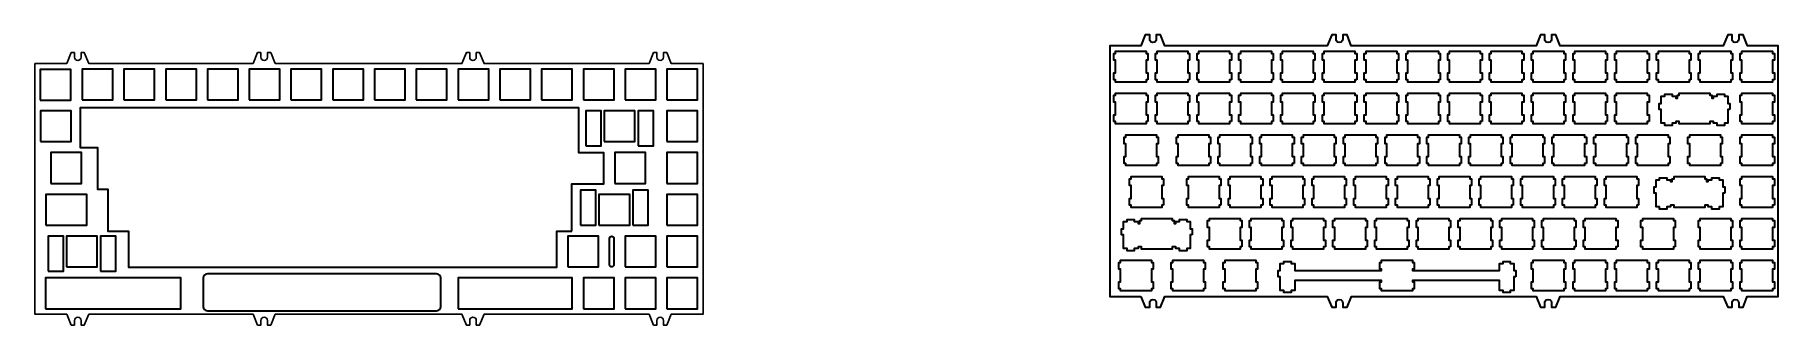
# Model space of a CAD drawing. Header units: inches. Extents: x 14.6 to 45.9, y 4.3 to 9.5.
import ezdxf

# ---------------------------------------------------------------- set-up
doc = ezdxf.new("R2010")
doc.units = ezdxf.units.IN
doc.header["$MEASUREMENT"] = 0
doc.layers.add('Layer 1', color=7, linetype='Continuous')
doc.layers.add('Layer 2', color=7, linetype='Continuous')

msp = doc.modelspace()

# ---------------------------------------------------------------- linework, layer by layer
msp.add_lwpolyline([(18.921, 8.972), (22.273, 8.972), (22.354, 9.167), (22.413, 9.167), (22.413, 9.087, 0.997651), (22.532, 9.086), (22.532, 9.167), (22.59, 9.167), (22.671, 8.972), (25.634, 8.972), (25.715, 9.167), (25.774, 9.167), (25.774, 9.087, 0.997651), (25.893, 9.086), (25.893, 9.167), (25.951, 9.167), (26.032, 8.972), (26.605, 8.972), (26.605, 4.472), (26.032, 4.472), (25.951, 4.277), (25.893, 4.277), (25.893, 4.358, 0.997651), (25.774, 4.358), (25.774, 4.277), (25.715, 4.277), (25.634, 4.472), (22.671, 4.472), (22.59, 4.277), (22.532, 4.277), (22.532, 4.358, 0.997651), (22.413, 4.358), (22.413, 4.277), (22.354, 4.277), (22.273, 4.472), (18.921, 4.472), (18.84, 4.277), (18.782, 4.277), (18.782, 4.358, 0.997651), (18.663, 4.358), (18.663, 4.277), (18.604, 4.277), (18.523, 4.472), (15.574, 4.472), (15.493, 4.277), (15.434, 4.277), (15.434, 4.358, 0.997651), (15.315, 4.358), (15.315, 4.277), (15.257, 4.277), (15.176, 4.472), (14.605, 4.472), (14.605, 8.972), (15.176, 8.972), (15.257, 9.167), (15.315, 9.167), (15.315, 9.087, 0.997651), (15.434, 9.086), (15.434, 9.167), (15.493, 9.167), (15.574, 8.972), (18.523, 8.972), (18.604, 9.167), (18.663, 9.167), (18.663, 9.087, 0.997651), (18.782, 9.086), (18.782, 9.167), (18.84, 9.167)], format="xyb", close=True)
at = {"layer": 'Layer 1', "lineweight": 35}
for points, knots in [([(34.465, 4.791), (34.465, 4.791), (33.91, 4.791), (33.91, 4.791), (33.91, 4.791), (33.91, 9.291), (33.91, 9.291), (33.91, 9.291), (34.465, 9.291), (34.465, 9.291), (34.465, 9.291), (34.546, 9.486), (34.546, 9.486), (34.546, 9.486), (34.624, 9.485), (34.624, 9.485), (34.624, 9.485), (34.624, 9.406), (34.624, 9.406), (34.624, 9.406), (34.624, 9.349), (34.681, 9.348), (34.743, 9.348), (34.743, 9.405), (34.743, 9.405), (34.743, 9.405), (34.742, 9.485), (34.742, 9.485), (34.742, 9.485), (34.821, 9.485), (34.821, 9.485), (34.821, 9.485), (34.898, 9.291), (34.898, 9.291), (34.898, 9.291), (37.812, 9.291), (37.812, 9.291), (37.812, 9.291), (37.893, 9.486), (37.893, 9.486), (37.893, 9.486), (37.971, 9.485), (37.971, 9.485), (37.971, 9.485), (37.971, 9.406), (37.971, 9.406), (37.971, 9.406), (37.971, 9.349), (38.029, 9.348), (38.09, 9.348), (38.09, 9.405), (38.09, 9.405), (38.09, 9.405), (38.09, 9.485), (38.09, 9.485), (38.09, 9.485), (38.168, 9.485), (38.168, 9.485), (38.168, 9.485), (38.245, 9.291), (38.245, 9.291), (38.245, 9.291), (41.562, 9.291), (41.562, 9.291), (41.562, 9.291), (41.643, 9.486), (41.643, 9.486), (41.643, 9.486), (41.721, 9.485), (41.721, 9.485), (41.721, 9.485), (41.721, 9.406), (41.721, 9.406), (41.721, 9.406), (41.721, 9.349), (41.779, 9.348), (41.84, 9.348), (41.84, 9.405), (41.84, 9.405), (41.84, 9.405), (41.84, 9.485), (41.84, 9.485), (41.84, 9.485), (41.918, 9.485), (41.918, 9.485), (41.918, 9.485), (41.995, 9.291), (41.995, 9.291), (41.995, 9.291), (44.923, 9.291), (44.923, 9.291), (44.923, 9.291), (45.004, 9.486), (45.004, 9.486), (45.004, 9.486), (45.082, 9.485), (45.082, 9.485), (45.082, 9.485), (45.082, 9.406), (45.082, 9.406), (45.082, 9.406), (45.082, 9.349), (45.14, 9.348), (45.201, 9.348), (45.201, 9.405), (45.201, 9.405), (45.201, 9.405), (45.201, 9.485), (45.201, 9.485), (45.201, 9.485), (45.279, 9.485), (45.279, 9.485), (45.279, 9.485), (45.357, 9.291), (45.357, 9.291), (45.357, 9.291), (45.91, 9.291), (45.91, 9.291), (45.91, 9.291), (45.91, 4.791), (45.91, 4.791), (45.91, 4.791), (45.355, 4.791), (45.355, 4.791), (45.355, 4.791), (45.279, 4.602), (45.279, 4.602), (45.279, 4.602), (45.201, 4.602), (45.201, 4.602), (45.201, 4.602), (45.201, 4.682), (45.201, 4.682), (45.201, 4.682), (45.201, 4.739), (45.14, 4.738), (45.082, 4.738), (45.082, 4.681), (45.082, 4.681), (45.082, 4.681), (45.082, 4.602), (45.082, 4.602), (45.082, 4.602), (45.004, 4.601), (45.004, 4.601), (45.004, 4.601), (44.923, 4.791), (44.923, 4.791), (44.923, 4.791), (41.995, 4.791), (41.995, 4.791), (41.995, 4.791), (41.918, 4.602), (41.918, 4.602), (41.918, 4.602), (41.84, 4.602), (41.84, 4.602), (41.84, 4.602), (41.84, 4.682), (41.84, 4.682), (41.84, 4.682), (41.84, 4.739), (41.779, 4.738), (41.721, 4.738), (41.721, 4.681), (41.721, 4.681), (41.721, 4.681), (41.721, 4.602), (41.721, 4.602), (41.721, 4.602), (41.643, 4.601), (41.643, 4.601), (41.643, 4.601), (41.562, 4.791), (41.562, 4.791), (41.562, 4.791), (38.246, 4.791), (38.246, 4.791), (38.246, 4.791), (38.168, 4.602), (38.168, 4.602), (38.168, 4.602), (38.09, 4.602), (38.09, 4.602), (38.09, 4.602), (38.09, 4.682), (38.09, 4.682), (38.09, 4.682), (38.09, 4.739), (38.029, 4.738), (37.971, 4.738), (37.971, 4.681), (37.971, 4.681), (37.971, 4.681), (37.971, 4.602), (37.971, 4.602), (37.971, 4.602), (37.893, 4.601), (37.893, 4.601), (37.893, 4.601), (37.812, 4.791), (37.812, 4.791), (37.812, 4.791), (34.897, 4.791), (34.897, 4.791), (34.897, 4.791), (34.821, 4.602), (34.821, 4.602), (34.821, 4.602), (34.742, 4.602), (34.742, 4.602), (34.742, 4.602), (34.743, 4.682), (34.743, 4.682), (34.743, 4.682), (34.743, 4.739), (34.681, 4.738), (34.624, 4.738), (34.624, 4.681), (34.624, 4.681), (34.624, 4.681), (34.624, 4.602), (34.624, 4.602), (34.624, 4.602), (34.546, 4.601), (34.546, 4.601), (34.546, 4.601), (34.465, 4.791), (34.465, 4.791)], [0, 0, 0, 0, 0.013158, 0.013158, 0.013158, 0.026316, 0.026316, 0.026316, 0.039474, 0.039474, 0.039474, 0.052632, 0.052632, 0.052632, 0.065789, 0.065789, 0.065789, 0.078947, 0.078947, 0.078947, 0.092105, 0.092105, 0.092105, 0.105263, 0.105263, 0.105263, 0.118421, 0.118421, 0.118421, 0.131579, 0.131579, 0.131579, 0.144737, 0.144737, 0.144737, 0.157895, 0.157895, 0.157895, 0.171053, 0.171053, 0.171053, 0.184211, 0.184211, 0.184211, 0.197368, 0.197368, 0.197368, 0.210526, 0.210526, 0.210526, 0.223684, 0.223684, 0.223684, 0.236842, 0.236842, 0.236842, 0.25, 0.25, 0.25, 0.263158, 0.263158, 0.263158, 0.276316, 0.276316, 0.276316, 0.289474, 0.289474, 0.289474, 0.302632, 0.302632, 0.302632, 0.315789, 0.315789, 0.315789, 0.328947, 0.328947, 0.328947, 0.342105, 0.342105, 0.342105, 0.355263, 0.355263, 0.355263, 0.368421, 0.368421, 0.368421, 0.381579, 0.381579, 0.381579, 0.394737, 0.394737, 0.394737, 0.407895, 0.407895, 0.407895, 0.421053, 0.421053, 0.421053, 0.434211, 0.434211, 0.434211, 0.447368, 0.447368, 0.447368, 0.460526, 0.460526, 0.460526, 0.473684, 0.473684, 0.473684, 0.486842, 0.486842, 0.486842, 0.5, 0.5, 0.5, 0.513158, 0.513158, 0.513158, 0.526316, 0.526316, 0.526316, 0.539474, 0.539474, 0.539474, 0.552632, 0.552632, 0.552632, 0.565789, 0.565789, 0.565789, 0.578947, 0.578947, 0.578947, 0.592105, 0.592105, 0.592105, 0.605263, 0.605263, 0.605263, 0.618421, 0.618421, 0.618421, 0.631579, 0.631579, 0.631579, 0.644737, 0.644737, 0.644737, 0.657895, 0.657895, 0.657895, 0.671053, 0.671053, 0.671053, 0.684211, 0.684211, 0.684211, 0.697368, 0.697368, 0.697368, 0.710526, 0.710526, 0.710526, 0.723684, 0.723684, 0.723684, 0.736842, 0.736842, 0.736842, 0.75, 0.75, 0.75, 0.763158, 0.763158, 0.763158, 0.776316, 0.776316, 0.776316, 0.789474, 0.789474, 0.789474, 0.802632, 0.802632, 0.802632, 0.815789, 0.815789, 0.815789, 0.828947, 0.828947, 0.828947, 0.842105, 0.842105, 0.842105, 0.855263, 0.855263, 0.855263, 0.868421, 0.868421, 0.868421, 0.881579, 0.881579, 0.881579, 0.894737, 0.894737, 0.894737, 0.907895, 0.907895, 0.907895, 0.921053, 0.921053, 0.921053, 0.934211, 0.934211, 0.934211, 0.947368, 0.947368, 0.947368, 0.960526, 0.960526, 0.960526, 0.973684, 0.973684, 0.973684, 0.986842, 0.986842, 0.986842, 1, 1, 1, 1]), ([(34.592, 8.68), (34.592, 8.68), (34.592, 8.802), (34.592, 8.802), (34.592, 8.802), (34.56, 8.802), (34.56, 8.802), (34.56, 8.802), (34.56, 9.03), (34.56, 9.03), (34.56, 9.03), (34.592, 9.03), (34.592, 9.03), (34.592, 9.03), (34.592, 9.152), (34.592, 9.152), (34.592, 9.152), (34.56, 9.152), (34.56, 9.152), (34.56, 9.152), (34.56, 9.192), (34.56, 9.192), (34.56, 9.192), (34.009, 9.192), (34.009, 9.192), (34.009, 9.192), (34.009, 9.152), (34.009, 9.152), (34.009, 9.152), (33.978, 9.152), (33.978, 9.152), (33.978, 9.152), (33.978, 9.03), (33.978, 9.03), (33.978, 9.03), (34.009, 9.03), (34.009, 9.03), (34.009, 9.03), (34.009, 8.802), (34.009, 8.802), (34.009, 8.802), (33.978, 8.802), (33.978, 8.802), (33.978, 8.802), (33.978, 8.68), (33.978, 8.68), (33.978, 8.68), (34.009, 8.68), (34.009, 8.68), (34.009, 8.68), (34.009, 8.64), (34.009, 8.64), (34.009, 8.64), (34.56, 8.64), (34.56, 8.64), (34.56, 8.64), (34.56, 8.68), (34.56, 8.68), (34.56, 8.68), (34.592, 8.68), (34.592, 8.68)], [0, 0, 0, 0, 0.05, 0.05, 0.05, 0.1, 0.1, 0.1, 0.15, 0.15, 0.15, 0.2, 0.2, 0.2, 0.25, 0.25, 0.25, 0.3, 0.3, 0.3, 0.35, 0.35, 0.35, 0.4, 0.4, 0.4, 0.45, 0.45, 0.45, 0.5, 0.5, 0.5, 0.55, 0.55, 0.55, 0.6, 0.6, 0.6, 0.65, 0.65, 0.65, 0.7, 0.7, 0.7, 0.75, 0.75, 0.75, 0.8, 0.8, 0.8, 0.85, 0.85, 0.85, 0.9, 0.9, 0.9, 0.95, 0.95, 0.95, 1, 1, 1, 1]), ([(35.342, 8.68), (35.342, 8.68), (35.342, 8.802), (35.342, 8.802), (35.342, 8.802), (35.31, 8.802), (35.31, 8.802), (35.31, 8.802), (35.31, 9.03), (35.31, 9.03), (35.31, 9.03), (35.342, 9.03), (35.342, 9.03), (35.342, 9.03), (35.342, 9.152), (35.342, 9.152), (35.342, 9.152), (35.31, 9.152), (35.31, 9.152), (35.31, 9.152), (35.31, 9.192), (35.31, 9.192), (35.31, 9.192), (34.759, 9.192), (34.759, 9.192), (34.759, 9.192), (34.759, 9.152), (34.759, 9.152), (34.759, 9.152), (34.728, 9.152), (34.728, 9.152), (34.728, 9.152), (34.728, 9.03), (34.728, 9.03), (34.728, 9.03), (34.759, 9.03), (34.759, 9.03), (34.759, 9.03), (34.759, 8.802), (34.759, 8.802), (34.759, 8.802), (34.728, 8.802), (34.728, 8.802), (34.728, 8.802), (34.728, 8.68), (34.728, 8.68), (34.728, 8.68), (34.759, 8.68), (34.759, 8.68), (34.759, 8.68), (34.759, 8.64), (34.759, 8.64), (34.759, 8.64), (35.31, 8.64), (35.31, 8.64), (35.31, 8.64), (35.31, 8.68), (35.31, 8.68), (35.31, 8.68), (35.342, 8.68), (35.342, 8.68)], [0, 0, 0, 0, 0.05, 0.05, 0.05, 0.1, 0.1, 0.1, 0.15, 0.15, 0.15, 0.2, 0.2, 0.2, 0.25, 0.25, 0.25, 0.3, 0.3, 0.3, 0.35, 0.35, 0.35, 0.4, 0.4, 0.4, 0.45, 0.45, 0.45, 0.5, 0.5, 0.5, 0.55, 0.55, 0.55, 0.6, 0.6, 0.6, 0.65, 0.65, 0.65, 0.7, 0.7, 0.7, 0.75, 0.75, 0.75, 0.8, 0.8, 0.8, 0.85, 0.85, 0.85, 0.9, 0.9, 0.9, 0.95, 0.95, 0.95, 1, 1, 1, 1]), ([(36.092, 8.68), (36.092, 8.68), (36.092, 8.802), (36.092, 8.802), (36.092, 8.802), (36.06, 8.802), (36.06, 8.802), (36.06, 8.802), (36.06, 9.03), (36.06, 9.03), (36.06, 9.03), (36.092, 9.03), (36.092, 9.03), (36.092, 9.03), (36.092, 9.152), (36.092, 9.152), (36.092, 9.152), (36.06, 9.152), (36.06, 9.152), (36.06, 9.152), (36.06, 9.192), (36.06, 9.192), (36.06, 9.192), (35.509, 9.192), (35.509, 9.192), (35.509, 9.192), (35.509, 9.152), (35.509, 9.152), (35.509, 9.152), (35.478, 9.152), (35.478, 9.152), (35.478, 9.152), (35.478, 9.03), (35.478, 9.03), (35.478, 9.03), (35.509, 9.03), (35.509, 9.03), (35.509, 9.03), (35.509, 8.802), (35.509, 8.802), (35.509, 8.802), (35.478, 8.802), (35.478, 8.802), (35.478, 8.802), (35.478, 8.68), (35.478, 8.68), (35.478, 8.68), (35.509, 8.68), (35.509, 8.68), (35.509, 8.68), (35.509, 8.64), (35.509, 8.64), (35.509, 8.64), (36.06, 8.64), (36.06, 8.64), (36.06, 8.64), (36.06, 8.68), (36.06, 8.68), (36.06, 8.68), (36.092, 8.68), (36.092, 8.68)], [0, 0, 0, 0, 0.05, 0.05, 0.05, 0.1, 0.1, 0.1, 0.15, 0.15, 0.15, 0.2, 0.2, 0.2, 0.25, 0.25, 0.25, 0.3, 0.3, 0.3, 0.35, 0.35, 0.35, 0.4, 0.4, 0.4, 0.45, 0.45, 0.45, 0.5, 0.5, 0.5, 0.55, 0.55, 0.55, 0.6, 0.6, 0.6, 0.65, 0.65, 0.65, 0.7, 0.7, 0.7, 0.75, 0.75, 0.75, 0.8, 0.8, 0.8, 0.85, 0.85, 0.85, 0.9, 0.9, 0.9, 0.95, 0.95, 0.95, 1, 1, 1, 1]), ([(36.842, 8.68), (36.842, 8.68), (36.842, 8.802), (36.842, 8.802), (36.842, 8.802), (36.81, 8.802), (36.81, 8.802), (36.81, 8.802), (36.81, 9.03), (36.81, 9.03), (36.81, 9.03), (36.842, 9.03), (36.842, 9.03), (36.842, 9.03), (36.842, 9.152), (36.842, 9.152), (36.842, 9.152), (36.81, 9.152), (36.81, 9.152), (36.81, 9.152), (36.81, 9.192), (36.81, 9.192), (36.81, 9.192), (36.259, 9.192), (36.259, 9.192), (36.259, 9.192), (36.259, 9.152), (36.259, 9.152), (36.259, 9.152), (36.228, 9.152), (36.228, 9.152), (36.228, 9.152), (36.228, 9.03), (36.228, 9.03), (36.228, 9.03), (36.259, 9.03), (36.259, 9.03), (36.259, 9.03), (36.259, 8.802), (36.259, 8.802), (36.259, 8.802), (36.228, 8.802), (36.228, 8.802), (36.228, 8.802), (36.228, 8.68), (36.228, 8.68), (36.228, 8.68), (36.259, 8.68), (36.259, 8.68), (36.259, 8.68), (36.259, 8.64), (36.259, 8.64), (36.259, 8.64), (36.81, 8.64), (36.81, 8.64), (36.81, 8.64), (36.81, 8.68), (36.81, 8.68), (36.81, 8.68), (36.842, 8.68), (36.842, 8.68)], [0, 0, 0, 0, 0.05, 0.05, 0.05, 0.1, 0.1, 0.1, 0.15, 0.15, 0.15, 0.2, 0.2, 0.2, 0.25, 0.25, 0.25, 0.3, 0.3, 0.3, 0.35, 0.35, 0.35, 0.4, 0.4, 0.4, 0.45, 0.45, 0.45, 0.5, 0.5, 0.5, 0.55, 0.55, 0.55, 0.6, 0.6, 0.6, 0.65, 0.65, 0.65, 0.7, 0.7, 0.7, 0.75, 0.75, 0.75, 0.8, 0.8, 0.8, 0.85, 0.85, 0.85, 0.9, 0.9, 0.9, 0.95, 0.95, 0.95, 1, 1, 1, 1]), ([(37.592, 8.68), (37.592, 8.68), (37.592, 8.802), (37.592, 8.802), (37.592, 8.802), (37.56, 8.802), (37.56, 8.802), (37.56, 8.802), (37.56, 9.03), (37.56, 9.03), (37.56, 9.03), (37.592, 9.03), (37.592, 9.03), (37.592, 9.03), (37.592, 9.152), (37.592, 9.152), (37.592, 9.152), (37.56, 9.152), (37.56, 9.152), (37.56, 9.152), (37.56, 9.192), (37.56, 9.192), (37.56, 9.192), (37.009, 9.192), (37.009, 9.192), (37.009, 9.192), (37.009, 9.152), (37.009, 9.152), (37.009, 9.152), (36.978, 9.152), (36.978, 9.152), (36.978, 9.152), (36.978, 9.03), (36.978, 9.03), (36.978, 9.03), (37.009, 9.03), (37.009, 9.03), (37.009, 9.03), (37.009, 8.802), (37.009, 8.802), (37.009, 8.802), (36.978, 8.802), (36.978, 8.802), (36.978, 8.802), (36.978, 8.68), (36.978, 8.68), (36.978, 8.68), (37.009, 8.68), (37.009, 8.68), (37.009, 8.68), (37.009, 8.64), (37.009, 8.64), (37.009, 8.64), (37.56, 8.64), (37.56, 8.64), (37.56, 8.64), (37.56, 8.68), (37.56, 8.68), (37.56, 8.68), (37.592, 8.68), (37.592, 8.68)], [0, 0, 0, 0, 0.05, 0.05, 0.05, 0.1, 0.1, 0.1, 0.15, 0.15, 0.15, 0.2, 0.2, 0.2, 0.25, 0.25, 0.25, 0.3, 0.3, 0.3, 0.35, 0.35, 0.35, 0.4, 0.4, 0.4, 0.45, 0.45, 0.45, 0.5, 0.5, 0.5, 0.55, 0.55, 0.55, 0.6, 0.6, 0.6, 0.65, 0.65, 0.65, 0.7, 0.7, 0.7, 0.75, 0.75, 0.75, 0.8, 0.8, 0.8, 0.85, 0.85, 0.85, 0.9, 0.9, 0.9, 0.95, 0.95, 0.95, 1, 1, 1, 1]), ([(38.342, 8.68), (38.342, 8.68), (38.342, 8.802), (38.342, 8.802), (38.342, 8.802), (38.31, 8.802), (38.31, 8.802), (38.31, 8.802), (38.31, 9.03), (38.31, 9.03), (38.31, 9.03), (38.342, 9.03), (38.342, 9.03), (38.342, 9.03), (38.342, 9.152), (38.342, 9.152), (38.342, 9.152), (38.31, 9.152), (38.31, 9.152), (38.31, 9.152), (38.31, 9.192), (38.31, 9.192), (38.31, 9.192), (37.759, 9.192), (37.759, 9.192), (37.759, 9.192), (37.759, 9.152), (37.759, 9.152), (37.759, 9.152), (37.728, 9.152), (37.728, 9.152), (37.728, 9.152), (37.728, 9.03), (37.728, 9.03), (37.728, 9.03), (37.759, 9.03), (37.759, 9.03), (37.759, 9.03), (37.759, 8.802), (37.759, 8.802), (37.759, 8.802), (37.728, 8.802), (37.728, 8.802), (37.728, 8.802), (37.728, 8.68), (37.728, 8.68), (37.728, 8.68), (37.759, 8.68), (37.759, 8.68), (37.759, 8.68), (37.759, 8.64), (37.759, 8.64), (37.759, 8.64), (38.31, 8.64), (38.31, 8.64), (38.31, 8.64), (38.31, 8.68), (38.31, 8.68), (38.31, 8.68), (38.342, 8.68), (38.342, 8.68)], [0, 0, 0, 0, 0.05, 0.05, 0.05, 0.1, 0.1, 0.1, 0.15, 0.15, 0.15, 0.2, 0.2, 0.2, 0.25, 0.25, 0.25, 0.3, 0.3, 0.3, 0.35, 0.35, 0.35, 0.4, 0.4, 0.4, 0.45, 0.45, 0.45, 0.5, 0.5, 0.5, 0.55, 0.55, 0.55, 0.6, 0.6, 0.6, 0.65, 0.65, 0.65, 0.7, 0.7, 0.7, 0.75, 0.75, 0.75, 0.8, 0.8, 0.8, 0.85, 0.85, 0.85, 0.9, 0.9, 0.9, 0.95, 0.95, 0.95, 1, 1, 1, 1]), ([(39.092, 8.68), (39.092, 8.68), (39.092, 8.802), (39.092, 8.802), (39.092, 8.802), (39.06, 8.802), (39.06, 8.802), (39.06, 8.802), (39.06, 9.03), (39.06, 9.03), (39.06, 9.03), (39.092, 9.03), (39.092, 9.03), (39.092, 9.03), (39.092, 9.152), (39.092, 9.152), (39.092, 9.152), (39.06, 9.152), (39.06, 9.152), (39.06, 9.152), (39.06, 9.192), (39.06, 9.192), (39.06, 9.192), (38.509, 9.192), (38.509, 9.192), (38.509, 9.192), (38.509, 9.152), (38.509, 9.152), (38.509, 9.152), (38.478, 9.152), (38.478, 9.152), (38.478, 9.152), (38.478, 9.03), (38.478, 9.03), (38.478, 9.03), (38.509, 9.03), (38.509, 9.03), (38.509, 9.03), (38.509, 8.802), (38.509, 8.802), (38.509, 8.802), (38.478, 8.802), (38.478, 8.802), (38.478, 8.802), (38.478, 8.68), (38.478, 8.68), (38.478, 8.68), (38.509, 8.68), (38.509, 8.68), (38.509, 8.68), (38.509, 8.64), (38.509, 8.64), (38.509, 8.64), (39.06, 8.64), (39.06, 8.64), (39.06, 8.64), (39.06, 8.68), (39.06, 8.68), (39.06, 8.68), (39.092, 8.68), (39.092, 8.68)], [0, 0, 0, 0, 0.05, 0.05, 0.05, 0.1, 0.1, 0.1, 0.15, 0.15, 0.15, 0.2, 0.2, 0.2, 0.25, 0.25, 0.25, 0.3, 0.3, 0.3, 0.35, 0.35, 0.35, 0.4, 0.4, 0.4, 0.45, 0.45, 0.45, 0.5, 0.5, 0.5, 0.55, 0.55, 0.55, 0.6, 0.6, 0.6, 0.65, 0.65, 0.65, 0.7, 0.7, 0.7, 0.75, 0.75, 0.75, 0.8, 0.8, 0.8, 0.85, 0.85, 0.85, 0.9, 0.9, 0.9, 0.95, 0.95, 0.95, 1, 1, 1, 1]), ([(39.842, 8.68), (39.842, 8.68), (39.842, 8.802), (39.842, 8.802), (39.842, 8.802), (39.81, 8.802), (39.81, 8.802), (39.81, 8.802), (39.81, 9.03), (39.81, 9.03), (39.81, 9.03), (39.842, 9.03), (39.842, 9.03), (39.842, 9.03), (39.842, 9.152), (39.842, 9.152), (39.842, 9.152), (39.81, 9.152), (39.81, 9.152), (39.81, 9.152), (39.81, 9.192), (39.81, 9.192), (39.81, 9.192), (39.259, 9.192), (39.259, 9.192), (39.259, 9.192), (39.259, 9.152), (39.259, 9.152), (39.259, 9.152), (39.228, 9.152), (39.228, 9.152), (39.228, 9.152), (39.228, 9.03), (39.228, 9.03), (39.228, 9.03), (39.259, 9.03), (39.259, 9.03), (39.259, 9.03), (39.259, 8.802), (39.259, 8.802), (39.259, 8.802), (39.228, 8.802), (39.228, 8.802), (39.228, 8.802), (39.228, 8.68), (39.228, 8.68), (39.228, 8.68), (39.259, 8.68), (39.259, 8.68), (39.259, 8.68), (39.259, 8.64), (39.259, 8.64), (39.259, 8.64), (39.81, 8.64), (39.81, 8.64), (39.81, 8.64), (39.81, 8.68), (39.81, 8.68), (39.81, 8.68), (39.842, 8.68), (39.842, 8.68)], [0, 0, 0, 0, 0.05, 0.05, 0.05, 0.1, 0.1, 0.1, 0.15, 0.15, 0.15, 0.2, 0.2, 0.2, 0.25, 0.25, 0.25, 0.3, 0.3, 0.3, 0.35, 0.35, 0.35, 0.4, 0.4, 0.4, 0.45, 0.45, 0.45, 0.5, 0.5, 0.5, 0.55, 0.55, 0.55, 0.6, 0.6, 0.6, 0.65, 0.65, 0.65, 0.7, 0.7, 0.7, 0.75, 0.75, 0.75, 0.8, 0.8, 0.8, 0.85, 0.85, 0.85, 0.9, 0.9, 0.9, 0.95, 0.95, 0.95, 1, 1, 1, 1]), ([(40.592, 8.68), (40.592, 8.68), (40.592, 8.802), (40.592, 8.802), (40.592, 8.802), (40.56, 8.802), (40.56, 8.802), (40.56, 8.802), (40.56, 9.03), (40.56, 9.03), (40.56, 9.03), (40.592, 9.03), (40.592, 9.03), (40.592, 9.03), (40.592, 9.152), (40.592, 9.152), (40.592, 9.152), (40.56, 9.152), (40.56, 9.152), (40.56, 9.152), (40.56, 9.192), (40.56, 9.192), (40.56, 9.192), (40.009, 9.192), (40.009, 9.192), (40.009, 9.192), (40.009, 9.152), (40.009, 9.152), (40.009, 9.152), (39.978, 9.152), (39.978, 9.152), (39.978, 9.152), (39.978, 9.03), (39.978, 9.03), (39.978, 9.03), (40.009, 9.03), (40.009, 9.03), (40.009, 9.03), (40.009, 8.802), (40.009, 8.802), (40.009, 8.802), (39.978, 8.802), (39.978, 8.802), (39.978, 8.802), (39.978, 8.68), (39.978, 8.68), (39.978, 8.68), (40.009, 8.68), (40.009, 8.68), (40.009, 8.68), (40.009, 8.64), (40.009, 8.64), (40.009, 8.64), (40.56, 8.64), (40.56, 8.64), (40.56, 8.64), (40.56, 8.68), (40.56, 8.68), (40.56, 8.68), (40.592, 8.68), (40.592, 8.68)], [0, 0, 0, 0, 0.05, 0.05, 0.05, 0.1, 0.1, 0.1, 0.15, 0.15, 0.15, 0.2, 0.2, 0.2, 0.25, 0.25, 0.25, 0.3, 0.3, 0.3, 0.35, 0.35, 0.35, 0.4, 0.4, 0.4, 0.45, 0.45, 0.45, 0.5, 0.5, 0.5, 0.55, 0.55, 0.55, 0.6, 0.6, 0.6, 0.65, 0.65, 0.65, 0.7, 0.7, 0.7, 0.75, 0.75, 0.75, 0.8, 0.8, 0.8, 0.85, 0.85, 0.85, 0.9, 0.9, 0.9, 0.95, 0.95, 0.95, 1, 1, 1, 1]), ([(41.342, 8.68), (41.342, 8.68), (41.342, 8.802), (41.342, 8.802), (41.342, 8.802), (41.31, 8.802), (41.31, 8.802), (41.31, 8.802), (41.31, 9.03), (41.31, 9.03), (41.31, 9.03), (41.342, 9.03), (41.342, 9.03), (41.342, 9.03), (41.342, 9.152), (41.342, 9.152), (41.342, 9.152), (41.31, 9.152), (41.31, 9.152), (41.31, 9.152), (41.31, 9.192), (41.31, 9.192), (41.31, 9.192), (40.759, 9.192), (40.759, 9.192), (40.759, 9.192), (40.759, 9.152), (40.759, 9.152), (40.759, 9.152), (40.728, 9.152), (40.728, 9.152), (40.728, 9.152), (40.728, 9.03), (40.728, 9.03), (40.728, 9.03), (40.759, 9.03), (40.759, 9.03), (40.759, 9.03), (40.759, 8.802), (40.759, 8.802), (40.759, 8.802), (40.728, 8.802), (40.728, 8.802), (40.728, 8.802), (40.728, 8.68), (40.728, 8.68), (40.728, 8.68), (40.759, 8.68), (40.759, 8.68), (40.759, 8.68), (40.759, 8.64), (40.759, 8.64), (40.759, 8.64), (41.31, 8.64), (41.31, 8.64), (41.31, 8.64), (41.31, 8.68), (41.31, 8.68), (41.31, 8.68), (41.342, 8.68), (41.342, 8.68)], [0, 0, 0, 0, 0.05, 0.05, 0.05, 0.1, 0.1, 0.1, 0.15, 0.15, 0.15, 0.2, 0.2, 0.2, 0.25, 0.25, 0.25, 0.3, 0.3, 0.3, 0.35, 0.35, 0.35, 0.4, 0.4, 0.4, 0.45, 0.45, 0.45, 0.5, 0.5, 0.5, 0.55, 0.55, 0.55, 0.6, 0.6, 0.6, 0.65, 0.65, 0.65, 0.7, 0.7, 0.7, 0.75, 0.75, 0.75, 0.8, 0.8, 0.8, 0.85, 0.85, 0.85, 0.9, 0.9, 0.9, 0.95, 0.95, 0.95, 1, 1, 1, 1]), ([(42.092, 8.68), (42.092, 8.68), (42.092, 8.802), (42.092, 8.802), (42.092, 8.802), (42.06, 8.802), (42.06, 8.802), (42.06, 8.802), (42.06, 9.03), (42.06, 9.03), (42.06, 9.03), (42.092, 9.03), (42.092, 9.03), (42.092, 9.03), (42.092, 9.152), (42.092, 9.152), (42.092, 9.152), (42.06, 9.152), (42.06, 9.152), (42.06, 9.152), (42.06, 9.192), (42.06, 9.192), (42.06, 9.192), (41.509, 9.192), (41.509, 9.192), (41.509, 9.192), (41.509, 9.152), (41.509, 9.152), (41.509, 9.152), (41.478, 9.152), (41.478, 9.152), (41.478, 9.152), (41.478, 9.03), (41.478, 9.03), (41.478, 9.03), (41.509, 9.03), (41.509, 9.03), (41.509, 9.03), (41.509, 8.802), (41.509, 8.802), (41.509, 8.802), (41.478, 8.802), (41.478, 8.802), (41.478, 8.802), (41.478, 8.68), (41.478, 8.68), (41.478, 8.68), (41.509, 8.68), (41.509, 8.68), (41.509, 8.68), (41.509, 8.64), (41.509, 8.64), (41.509, 8.64), (42.06, 8.64), (42.06, 8.64), (42.06, 8.64), (42.06, 8.68), (42.06, 8.68), (42.06, 8.68), (42.092, 8.68), (42.092, 8.68)], [0, 0, 0, 0, 0.05, 0.05, 0.05, 0.1, 0.1, 0.1, 0.15, 0.15, 0.15, 0.2, 0.2, 0.2, 0.25, 0.25, 0.25, 0.3, 0.3, 0.3, 0.35, 0.35, 0.35, 0.4, 0.4, 0.4, 0.45, 0.45, 0.45, 0.5, 0.5, 0.5, 0.55, 0.55, 0.55, 0.6, 0.6, 0.6, 0.65, 0.65, 0.65, 0.7, 0.7, 0.7, 0.75, 0.75, 0.75, 0.8, 0.8, 0.8, 0.85, 0.85, 0.85, 0.9, 0.9, 0.9, 0.95, 0.95, 0.95, 1, 1, 1, 1]), ([(42.842, 8.68), (42.842, 8.68), (42.842, 8.802), (42.842, 8.802), (42.842, 8.802), (42.81, 8.802), (42.81, 8.802), (42.81, 8.802), (42.81, 9.03), (42.81, 9.03), (42.81, 9.03), (42.842, 9.03), (42.842, 9.03), (42.842, 9.03), (42.842, 9.152), (42.842, 9.152), (42.842, 9.152), (42.81, 9.152), (42.81, 9.152), (42.81, 9.152), (42.81, 9.192), (42.81, 9.192), (42.81, 9.192), (42.259, 9.192), (42.259, 9.192), (42.259, 9.192), (42.259, 9.152), (42.259, 9.152), (42.259, 9.152), (42.228, 9.152), (42.228, 9.152), (42.228, 9.152), (42.228, 9.03), (42.228, 9.03), (42.228, 9.03), (42.259, 9.03), (42.259, 9.03), (42.259, 9.03), (42.259, 8.802), (42.259, 8.802), (42.259, 8.802), (42.228, 8.802), (42.228, 8.802), (42.228, 8.802), (42.228, 8.68), (42.228, 8.68), (42.228, 8.68), (42.259, 8.68), (42.259, 8.68), (42.259, 8.68), (42.259, 8.64), (42.259, 8.64), (42.259, 8.64), (42.81, 8.64), (42.81, 8.64), (42.81, 8.64), (42.81, 8.68), (42.81, 8.68), (42.81, 8.68), (42.842, 8.68), (42.842, 8.68)], [0, 0, 0, 0, 0.05, 0.05, 0.05, 0.1, 0.1, 0.1, 0.15, 0.15, 0.15, 0.2, 0.2, 0.2, 0.25, 0.25, 0.25, 0.3, 0.3, 0.3, 0.35, 0.35, 0.35, 0.4, 0.4, 0.4, 0.45, 0.45, 0.45, 0.5, 0.5, 0.5, 0.55, 0.55, 0.55, 0.6, 0.6, 0.6, 0.65, 0.65, 0.65, 0.7, 0.7, 0.7, 0.75, 0.75, 0.75, 0.8, 0.8, 0.8, 0.85, 0.85, 0.85, 0.9, 0.9, 0.9, 0.95, 0.95, 0.95, 1, 1, 1, 1]), ([(43.592, 8.68), (43.592, 8.68), (43.592, 8.802), (43.592, 8.802), (43.592, 8.802), (43.56, 8.802), (43.56, 8.802), (43.56, 8.802), (43.56, 9.03), (43.56, 9.03), (43.56, 9.03), (43.592, 9.03), (43.592, 9.03), (43.592, 9.03), (43.592, 9.152), (43.592, 9.152), (43.592, 9.152), (43.56, 9.152), (43.56, 9.152), (43.56, 9.152), (43.56, 9.192), (43.56, 9.192), (43.56, 9.192), (43.009, 9.192), (43.009, 9.192), (43.009, 9.192), (43.009, 9.152), (43.009, 9.152), (43.009, 9.152), (42.978, 9.152), (42.978, 9.152), (42.978, 9.152), (42.978, 9.03), (42.978, 9.03), (42.978, 9.03), (43.009, 9.03), (43.009, 9.03), (43.009, 9.03), (43.009, 8.802), (43.009, 8.802), (43.009, 8.802), (42.978, 8.802), (42.978, 8.802), (42.978, 8.802), (42.978, 8.68), (42.978, 8.68), (42.978, 8.68), (43.009, 8.68), (43.009, 8.68), (43.009, 8.68), (43.009, 8.64), (43.009, 8.64), (43.009, 8.64), (43.56, 8.64), (43.56, 8.64), (43.56, 8.64), (43.56, 8.68), (43.56, 8.68), (43.56, 8.68), (43.592, 8.68), (43.592, 8.68)], [0, 0, 0, 0, 0.05, 0.05, 0.05, 0.1, 0.1, 0.1, 0.15, 0.15, 0.15, 0.2, 0.2, 0.2, 0.25, 0.25, 0.25, 0.3, 0.3, 0.3, 0.35, 0.35, 0.35, 0.4, 0.4, 0.4, 0.45, 0.45, 0.45, 0.5, 0.5, 0.5, 0.55, 0.55, 0.55, 0.6, 0.6, 0.6, 0.65, 0.65, 0.65, 0.7, 0.7, 0.7, 0.75, 0.75, 0.75, 0.8, 0.8, 0.8, 0.85, 0.85, 0.85, 0.9, 0.9, 0.9, 0.95, 0.95, 0.95, 1, 1, 1, 1]), ([(44.342, 8.68), (44.342, 8.68), (44.342, 8.802), (44.342, 8.802), (44.342, 8.802), (44.31, 8.802), (44.31, 8.802), (44.31, 8.802), (44.31, 9.03), (44.31, 9.03), (44.31, 9.03), (44.342, 9.03), (44.342, 9.03), (44.342, 9.03), (44.342, 9.152), (44.342, 9.152), (44.342, 9.152), (44.31, 9.152), (44.31, 9.152), (44.31, 9.152), (44.31, 9.192), (44.31, 9.192), (44.31, 9.192), (43.759, 9.192), (43.759, 9.192), (43.759, 9.192), (43.759, 9.152), (43.759, 9.152), (43.759, 9.152), (43.728, 9.152), (43.728, 9.152), (43.728, 9.152), (43.728, 9.03), (43.728, 9.03), (43.728, 9.03), (43.759, 9.03), (43.759, 9.03), (43.759, 9.03), (43.759, 8.802), (43.759, 8.802), (43.759, 8.802), (43.728, 8.802), (43.728, 8.802), (43.728, 8.802), (43.728, 8.68), (43.728, 8.68), (43.728, 8.68), (43.759, 8.68), (43.759, 8.68), (43.759, 8.68), (43.759, 8.64), (43.759, 8.64), (43.759, 8.64), (44.31, 8.64), (44.31, 8.64), (44.31, 8.64), (44.31, 8.68), (44.31, 8.68), (44.31, 8.68), (44.342, 8.68), (44.342, 8.68)], [0, 0, 0, 0, 0.05, 0.05, 0.05, 0.1, 0.1, 0.1, 0.15, 0.15, 0.15, 0.2, 0.2, 0.2, 0.25, 0.25, 0.25, 0.3, 0.3, 0.3, 0.35, 0.35, 0.35, 0.4, 0.4, 0.4, 0.45, 0.45, 0.45, 0.5, 0.5, 0.5, 0.55, 0.55, 0.55, 0.6, 0.6, 0.6, 0.65, 0.65, 0.65, 0.7, 0.7, 0.7, 0.75, 0.75, 0.75, 0.8, 0.8, 0.8, 0.85, 0.85, 0.85, 0.9, 0.9, 0.9, 0.95, 0.95, 0.95, 1, 1, 1, 1]), ([(45.092, 8.68), (45.092, 8.68), (45.092, 8.802), (45.092, 8.802), (45.092, 8.802), (45.06, 8.802), (45.06, 8.802), (45.06, 8.802), (45.06, 9.03), (45.06, 9.03), (45.06, 9.03), (45.092, 9.03), (45.092, 9.03), (45.092, 9.03), (45.092, 9.152), (45.092, 9.152), (45.092, 9.152), (45.06, 9.152), (45.06, 9.152), (45.06, 9.152), (45.06, 9.192), (45.06, 9.192), (45.06, 9.192), (44.509, 9.192), (44.509, 9.192), (44.509, 9.192), (44.509, 9.152), (44.509, 9.152), (44.509, 9.152), (44.478, 9.152), (44.478, 9.152), (44.478, 9.152), (44.478, 9.03), (44.478, 9.03), (44.478, 9.03), (44.509, 9.03), (44.509, 9.03), (44.509, 9.03), (44.509, 8.802), (44.509, 8.802), (44.509, 8.802), (44.478, 8.802), (44.478, 8.802), (44.478, 8.802), (44.478, 8.68), (44.478, 8.68), (44.478, 8.68), (44.509, 8.68), (44.509, 8.68), (44.509, 8.68), (44.509, 8.64), (44.509, 8.64), (44.509, 8.64), (45.06, 8.64), (45.06, 8.64), (45.06, 8.64), (45.06, 8.68), (45.06, 8.68), (45.06, 8.68), (45.092, 8.68), (45.092, 8.68)], [0, 0, 0, 0, 0.05, 0.05, 0.05, 0.1, 0.1, 0.1, 0.15, 0.15, 0.15, 0.2, 0.2, 0.2, 0.25, 0.25, 0.25, 0.3, 0.3, 0.3, 0.35, 0.35, 0.35, 0.4, 0.4, 0.4, 0.45, 0.45, 0.45, 0.5, 0.5, 0.5, 0.55, 0.55, 0.55, 0.6, 0.6, 0.6, 0.65, 0.65, 0.65, 0.7, 0.7, 0.7, 0.75, 0.75, 0.75, 0.8, 0.8, 0.8, 0.85, 0.85, 0.85, 0.9, 0.9, 0.9, 0.95, 0.95, 0.95, 1, 1, 1, 1]), ([(45.842, 8.68), (45.842, 8.68), (45.842, 8.802), (45.842, 8.802), (45.842, 8.802), (45.81, 8.802), (45.81, 8.802), (45.81, 8.802), (45.81, 9.03), (45.81, 9.03), (45.81, 9.03), (45.842, 9.03), (45.842, 9.03), (45.842, 9.03), (45.842, 9.152), (45.842, 9.152), (45.842, 9.152), (45.81, 9.152), (45.81, 9.152), (45.81, 9.152), (45.81, 9.192), (45.81, 9.192), (45.81, 9.192), (45.259, 9.192), (45.259, 9.192), (45.259, 9.192), (45.259, 9.152), (45.259, 9.152), (45.259, 9.152), (45.228, 9.152), (45.228, 9.152), (45.228, 9.152), (45.228, 9.03), (45.228, 9.03), (45.228, 9.03), (45.259, 9.03), (45.259, 9.03), (45.259, 9.03), (45.259, 8.802), (45.259, 8.802), (45.259, 8.802), (45.228, 8.802), (45.228, 8.802), (45.228, 8.802), (45.228, 8.68), (45.228, 8.68), (45.228, 8.68), (45.259, 8.68), (45.259, 8.68), (45.259, 8.68), (45.259, 8.64), (45.259, 8.64), (45.259, 8.64), (45.81, 8.64), (45.81, 8.64), (45.81, 8.64), (45.81, 8.68), (45.81, 8.68), (45.81, 8.68), (45.842, 8.68), (45.842, 8.68)], [0, 0, 0, 0, 0.05, 0.05, 0.05, 0.1, 0.1, 0.1, 0.15, 0.15, 0.15, 0.2, 0.2, 0.2, 0.25, 0.25, 0.25, 0.3, 0.3, 0.3, 0.35, 0.35, 0.35, 0.4, 0.4, 0.4, 0.45, 0.45, 0.45, 0.5, 0.5, 0.5, 0.55, 0.55, 0.55, 0.6, 0.6, 0.6, 0.65, 0.65, 0.65, 0.7, 0.7, 0.7, 0.75, 0.75, 0.75, 0.8, 0.8, 0.8, 0.85, 0.85, 0.85, 0.9, 0.9, 0.9, 0.95, 0.95, 0.95, 1, 1, 1, 1]), ([(34.592, 7.93), (34.592, 7.93), (34.592, 8.052), (34.592, 8.052), (34.592, 8.052), (34.56, 8.052), (34.56, 8.052), (34.56, 8.052), (34.56, 8.28), (34.56, 8.28), (34.56, 8.28), (34.592, 8.28), (34.592, 8.28), (34.592, 8.28), (34.592, 8.402), (34.592, 8.402), (34.592, 8.402), (34.56, 8.402), (34.56, 8.402), (34.56, 8.402), (34.56, 8.442), (34.56, 8.442), (34.56, 8.442), (34.009, 8.442), (34.009, 8.442), (34.009, 8.442), (34.009, 8.402), (34.009, 8.402), (34.009, 8.402), (33.978, 8.402), (33.978, 8.402), (33.978, 8.402), (33.978, 8.28), (33.978, 8.28), (33.978, 8.28), (34.009, 8.28), (34.009, 8.28), (34.009, 8.28), (34.009, 8.052), (34.009, 8.052), (34.009, 8.052), (33.978, 8.052), (33.978, 8.052), (33.978, 8.052), (33.978, 7.93), (33.978, 7.93), (33.978, 7.93), (34.009, 7.93), (34.009, 7.93), (34.009, 7.93), (34.009, 7.89), (34.009, 7.89), (34.009, 7.89), (34.56, 7.89), (34.56, 7.89), (34.56, 7.89), (34.56, 7.93), (34.56, 7.93), (34.56, 7.93), (34.592, 7.93), (34.592, 7.93)], [0, 0, 0, 0, 0.05, 0.05, 0.05, 0.1, 0.1, 0.1, 0.15, 0.15, 0.15, 0.2, 0.2, 0.2, 0.25, 0.25, 0.25, 0.3, 0.3, 0.3, 0.35, 0.35, 0.35, 0.4, 0.4, 0.4, 0.45, 0.45, 0.45, 0.5, 0.5, 0.5, 0.55, 0.55, 0.55, 0.6, 0.6, 0.6, 0.65, 0.65, 0.65, 0.7, 0.7, 0.7, 0.75, 0.75, 0.75, 0.8, 0.8, 0.8, 0.85, 0.85, 0.85, 0.9, 0.9, 0.9, 0.95, 0.95, 0.95, 1, 1, 1, 1]), ([(35.342, 7.93), (35.342, 7.93), (35.342, 8.052), (35.342, 8.052), (35.342, 8.052), (35.31, 8.052), (35.31, 8.052), (35.31, 8.052), (35.31, 8.28), (35.31, 8.28), (35.31, 8.28), (35.342, 8.28), (35.342, 8.28), (35.342, 8.28), (35.342, 8.402), (35.342, 8.402), (35.342, 8.402), (35.31, 8.402), (35.31, 8.402), (35.31, 8.402), (35.31, 8.442), (35.31, 8.442), (35.31, 8.442), (34.759, 8.442), (34.759, 8.442), (34.759, 8.442), (34.759, 8.402), (34.759, 8.402), (34.759, 8.402), (34.728, 8.402), (34.728, 8.402), (34.728, 8.402), (34.728, 8.28), (34.728, 8.28), (34.728, 8.28), (34.759, 8.28), (34.759, 8.28), (34.759, 8.28), (34.759, 8.052), (34.759, 8.052), (34.759, 8.052), (34.728, 8.052), (34.728, 8.052), (34.728, 8.052), (34.728, 7.93), (34.728, 7.93), (34.728, 7.93), (34.759, 7.93), (34.759, 7.93), (34.759, 7.93), (34.759, 7.89), (34.759, 7.89), (34.759, 7.89), (35.31, 7.89), (35.31, 7.89), (35.31, 7.89), (35.31, 7.93), (35.31, 7.93), (35.31, 7.93), (35.342, 7.93), (35.342, 7.93)], [0, 0, 0, 0, 0.05, 0.05, 0.05, 0.1, 0.1, 0.1, 0.15, 0.15, 0.15, 0.2, 0.2, 0.2, 0.25, 0.25, 0.25, 0.3, 0.3, 0.3, 0.35, 0.35, 0.35, 0.4, 0.4, 0.4, 0.45, 0.45, 0.45, 0.5, 0.5, 0.5, 0.55, 0.55, 0.55, 0.6, 0.6, 0.6, 0.65, 0.65, 0.65, 0.7, 0.7, 0.7, 0.75, 0.75, 0.75, 0.8, 0.8, 0.8, 0.85, 0.85, 0.85, 0.9, 0.9, 0.9, 0.95, 0.95, 0.95, 1, 1, 1, 1]), ([(36.092, 7.93), (36.092, 7.93), (36.092, 8.052), (36.092, 8.052), (36.092, 8.052), (36.06, 8.052), (36.06, 8.052), (36.06, 8.052), (36.06, 8.28), (36.06, 8.28), (36.06, 8.28), (36.092, 8.28), (36.092, 8.28), (36.092, 8.28), (36.092, 8.402), (36.092, 8.402), (36.092, 8.402), (36.06, 8.402), (36.06, 8.402), (36.06, 8.402), (36.06, 8.442), (36.06, 8.442), (36.06, 8.442), (35.509, 8.442), (35.509, 8.442), (35.509, 8.442), (35.509, 8.402), (35.509, 8.402), (35.509, 8.402), (35.478, 8.402), (35.478, 8.402), (35.478, 8.402), (35.478, 8.28), (35.478, 8.28), (35.478, 8.28), (35.509, 8.28), (35.509, 8.28), (35.509, 8.28), (35.509, 8.052), (35.509, 8.052), (35.509, 8.052), (35.478, 8.052), (35.478, 8.052), (35.478, 8.052), (35.478, 7.93), (35.478, 7.93), (35.478, 7.93), (35.509, 7.93), (35.509, 7.93), (35.509, 7.93), (35.509, 7.89), (35.509, 7.89), (35.509, 7.89), (36.06, 7.89), (36.06, 7.89), (36.06, 7.89), (36.06, 7.93), (36.06, 7.93), (36.06, 7.93), (36.092, 7.93), (36.092, 7.93)], [0, 0, 0, 0, 0.05, 0.05, 0.05, 0.1, 0.1, 0.1, 0.15, 0.15, 0.15, 0.2, 0.2, 0.2, 0.25, 0.25, 0.25, 0.3, 0.3, 0.3, 0.35, 0.35, 0.35, 0.4, 0.4, 0.4, 0.45, 0.45, 0.45, 0.5, 0.5, 0.5, 0.55, 0.55, 0.55, 0.6, 0.6, 0.6, 0.65, 0.65, 0.65, 0.7, 0.7, 0.7, 0.75, 0.75, 0.75, 0.8, 0.8, 0.8, 0.85, 0.85, 0.85, 0.9, 0.9, 0.9, 0.95, 0.95, 0.95, 1, 1, 1, 1]), ([(36.842, 7.93), (36.842, 7.93), (36.842, 8.052), (36.842, 8.052), (36.842, 8.052), (36.81, 8.052), (36.81, 8.052), (36.81, 8.052), (36.81, 8.28), (36.81, 8.28), (36.81, 8.28), (36.842, 8.28), (36.842, 8.28), (36.842, 8.28), (36.842, 8.402), (36.842, 8.402), (36.842, 8.402), (36.81, 8.402), (36.81, 8.402), (36.81, 8.402), (36.81, 8.442), (36.81, 8.442), (36.81, 8.442), (36.259, 8.442), (36.259, 8.442), (36.259, 8.442), (36.259, 8.402), (36.259, 8.402), (36.259, 8.402), (36.228, 8.402), (36.228, 8.402), (36.228, 8.402), (36.228, 8.28), (36.228, 8.28), (36.228, 8.28), (36.259, 8.28), (36.259, 8.28), (36.259, 8.28), (36.259, 8.052), (36.259, 8.052), (36.259, 8.052), (36.228, 8.052), (36.228, 8.052), (36.228, 8.052), (36.228, 7.93), (36.228, 7.93), (36.228, 7.93), (36.259, 7.93), (36.259, 7.93), (36.259, 7.93), (36.259, 7.89), (36.259, 7.89), (36.259, 7.89), (36.81, 7.89), (36.81, 7.89), (36.81, 7.89), (36.81, 7.93), (36.81, 7.93), (36.81, 7.93), (36.842, 7.93), (36.842, 7.93)], [0, 0, 0, 0, 0.05, 0.05, 0.05, 0.1, 0.1, 0.1, 0.15, 0.15, 0.15, 0.2, 0.2, 0.2, 0.25, 0.25, 0.25, 0.3, 0.3, 0.3, 0.35, 0.35, 0.35, 0.4, 0.4, 0.4, 0.45, 0.45, 0.45, 0.5, 0.5, 0.5, 0.55, 0.55, 0.55, 0.6, 0.6, 0.6, 0.65, 0.65, 0.65, 0.7, 0.7, 0.7, 0.75, 0.75, 0.75, 0.8, 0.8, 0.8, 0.85, 0.85, 0.85, 0.9, 0.9, 0.9, 0.95, 0.95, 0.95, 1, 1, 1, 1]), ([(37.592, 7.93), (37.592, 7.93), (37.592, 8.052), (37.592, 8.052), (37.592, 8.052), (37.56, 8.052), (37.56, 8.052), (37.56, 8.052), (37.56, 8.28), (37.56, 8.28), (37.56, 8.28), (37.592, 8.28), (37.592, 8.28), (37.592, 8.28), (37.592, 8.402), (37.592, 8.402), (37.592, 8.402), (37.56, 8.402), (37.56, 8.402), (37.56, 8.402), (37.56, 8.442), (37.56, 8.442), (37.56, 8.442), (37.009, 8.442), (37.009, 8.442), (37.009, 8.442), (37.009, 8.402), (37.009, 8.402), (37.009, 8.402), (36.978, 8.402), (36.978, 8.402), (36.978, 8.402), (36.978, 8.28), (36.978, 8.28), (36.978, 8.28), (37.009, 8.28), (37.009, 8.28), (37.009, 8.28), (37.009, 8.052), (37.009, 8.052), (37.009, 8.052), (36.978, 8.052), (36.978, 8.052), (36.978, 8.052), (36.978, 7.93), (36.978, 7.93), (36.978, 7.93), (37.009, 7.93), (37.009, 7.93), (37.009, 7.93), (37.009, 7.89), (37.009, 7.89), (37.009, 7.89), (37.56, 7.89), (37.56, 7.89), (37.56, 7.89), (37.56, 7.93), (37.56, 7.93), (37.56, 7.93), (37.592, 7.93), (37.592, 7.93)], [0, 0, 0, 0, 0.05, 0.05, 0.05, 0.1, 0.1, 0.1, 0.15, 0.15, 0.15, 0.2, 0.2, 0.2, 0.25, 0.25, 0.25, 0.3, 0.3, 0.3, 0.35, 0.35, 0.35, 0.4, 0.4, 0.4, 0.45, 0.45, 0.45, 0.5, 0.5, 0.5, 0.55, 0.55, 0.55, 0.6, 0.6, 0.6, 0.65, 0.65, 0.65, 0.7, 0.7, 0.7, 0.75, 0.75, 0.75, 0.8, 0.8, 0.8, 0.85, 0.85, 0.85, 0.9, 0.9, 0.9, 0.95, 0.95, 0.95, 1, 1, 1, 1]), ([(38.342, 7.93), (38.342, 7.93), (38.342, 8.052), (38.342, 8.052), (38.342, 8.052), (38.31, 8.052), (38.31, 8.052), (38.31, 8.052), (38.31, 8.28), (38.31, 8.28), (38.31, 8.28), (38.342, 8.28), (38.342, 8.28), (38.342, 8.28), (38.342, 8.402), (38.342, 8.402), (38.342, 8.402), (38.31, 8.402), (38.31, 8.402), (38.31, 8.402), (38.31, 8.442), (38.31, 8.442), (38.31, 8.442), (37.759, 8.442), (37.759, 8.442), (37.759, 8.442), (37.759, 8.402), (37.759, 8.402), (37.759, 8.402), (37.728, 8.402), (37.728, 8.402), (37.728, 8.402), (37.728, 8.28), (37.728, 8.28), (37.728, 8.28), (37.759, 8.28), (37.759, 8.28), (37.759, 8.28), (37.759, 8.052), (37.759, 8.052), (37.759, 8.052), (37.728, 8.052), (37.728, 8.052), (37.728, 8.052), (37.728, 7.93), (37.728, 7.93), (37.728, 7.93), (37.759, 7.93), (37.759, 7.93), (37.759, 7.93), (37.759, 7.89), (37.759, 7.89), (37.759, 7.89), (38.31, 7.89), (38.31, 7.89), (38.31, 7.89), (38.31, 7.93), (38.31, 7.93), (38.31, 7.93), (38.342, 7.93), (38.342, 7.93)], [0, 0, 0, 0, 0.05, 0.05, 0.05, 0.1, 0.1, 0.1, 0.15, 0.15, 0.15, 0.2, 0.2, 0.2, 0.25, 0.25, 0.25, 0.3, 0.3, 0.3, 0.35, 0.35, 0.35, 0.4, 0.4, 0.4, 0.45, 0.45, 0.45, 0.5, 0.5, 0.5, 0.55, 0.55, 0.55, 0.6, 0.6, 0.6, 0.65, 0.65, 0.65, 0.7, 0.7, 0.7, 0.75, 0.75, 0.75, 0.8, 0.8, 0.8, 0.85, 0.85, 0.85, 0.9, 0.9, 0.9, 0.95, 0.95, 0.95, 1, 1, 1, 1]), ([(39.092, 7.93), (39.092, 7.93), (39.092, 8.052), (39.092, 8.052), (39.092, 8.052), (39.06, 8.052), (39.06, 8.052), (39.06, 8.052), (39.06, 8.28), (39.06, 8.28), (39.06, 8.28), (39.092, 8.28), (39.092, 8.28), (39.092, 8.28), (39.092, 8.402), (39.092, 8.402), (39.092, 8.402), (39.06, 8.402), (39.06, 8.402), (39.06, 8.402), (39.06, 8.442), (39.06, 8.442), (39.06, 8.442), (38.509, 8.442), (38.509, 8.442), (38.509, 8.442), (38.509, 8.402), (38.509, 8.402), (38.509, 8.402), (38.478, 8.402), (38.478, 8.402), (38.478, 8.402), (38.478, 8.28), (38.478, 8.28), (38.478, 8.28), (38.509, 8.28), (38.509, 8.28), (38.509, 8.28), (38.509, 8.052), (38.509, 8.052), (38.509, 8.052), (38.478, 8.052), (38.478, 8.052), (38.478, 8.052), (38.478, 7.93), (38.478, 7.93), (38.478, 7.93), (38.509, 7.93), (38.509, 7.93), (38.509, 7.93), (38.509, 7.89), (38.509, 7.89), (38.509, 7.89), (39.06, 7.89), (39.06, 7.89), (39.06, 7.89), (39.06, 7.93), (39.06, 7.93), (39.06, 7.93), (39.092, 7.93), (39.092, 7.93)], [0, 0, 0, 0, 0.05, 0.05, 0.05, 0.1, 0.1, 0.1, 0.15, 0.15, 0.15, 0.2, 0.2, 0.2, 0.25, 0.25, 0.25, 0.3, 0.3, 0.3, 0.35, 0.35, 0.35, 0.4, 0.4, 0.4, 0.45, 0.45, 0.45, 0.5, 0.5, 0.5, 0.55, 0.55, 0.55, 0.6, 0.6, 0.6, 0.65, 0.65, 0.65, 0.7, 0.7, 0.7, 0.75, 0.75, 0.75, 0.8, 0.8, 0.8, 0.85, 0.85, 0.85, 0.9, 0.9, 0.9, 0.95, 0.95, 0.95, 1, 1, 1, 1]), ([(39.842, 7.93), (39.842, 7.93), (39.842, 8.052), (39.842, 8.052), (39.842, 8.052), (39.81, 8.052), (39.81, 8.052), (39.81, 8.052), (39.81, 8.28), (39.81, 8.28), (39.81, 8.28), (39.842, 8.28), (39.842, 8.28), (39.842, 8.28), (39.842, 8.402), (39.842, 8.402), (39.842, 8.402), (39.81, 8.402), (39.81, 8.402), (39.81, 8.402), (39.81, 8.442), (39.81, 8.442), (39.81, 8.442), (39.259, 8.442), (39.259, 8.442), (39.259, 8.442), (39.259, 8.402), (39.259, 8.402), (39.259, 8.402), (39.228, 8.402), (39.228, 8.402), (39.228, 8.402), (39.228, 8.28), (39.228, 8.28), (39.228, 8.28), (39.259, 8.28), (39.259, 8.28), (39.259, 8.28), (39.259, 8.052), (39.259, 8.052), (39.259, 8.052), (39.228, 8.052), (39.228, 8.052), (39.228, 8.052), (39.228, 7.93), (39.228, 7.93), (39.228, 7.93), (39.259, 7.93), (39.259, 7.93), (39.259, 7.93), (39.259, 7.89), (39.259, 7.89), (39.259, 7.89), (39.81, 7.89), (39.81, 7.89), (39.81, 7.89), (39.81, 7.93), (39.81, 7.93), (39.81, 7.93), (39.842, 7.93), (39.842, 7.93)], [0, 0, 0, 0, 0.05, 0.05, 0.05, 0.1, 0.1, 0.1, 0.15, 0.15, 0.15, 0.2, 0.2, 0.2, 0.25, 0.25, 0.25, 0.3, 0.3, 0.3, 0.35, 0.35, 0.35, 0.4, 0.4, 0.4, 0.45, 0.45, 0.45, 0.5, 0.5, 0.5, 0.55, 0.55, 0.55, 0.6, 0.6, 0.6, 0.65, 0.65, 0.65, 0.7, 0.7, 0.7, 0.75, 0.75, 0.75, 0.8, 0.8, 0.8, 0.85, 0.85, 0.85, 0.9, 0.9, 0.9, 0.95, 0.95, 0.95, 1, 1, 1, 1]), ([(40.592, 7.93), (40.592, 7.93), (40.592, 8.052), (40.592, 8.052), (40.592, 8.052), (40.56, 8.052), (40.56, 8.052), (40.56, 8.052), (40.56, 8.28), (40.56, 8.28), (40.56, 8.28), (40.592, 8.28), (40.592, 8.28), (40.592, 8.28), (40.592, 8.402), (40.592, 8.402), (40.592, 8.402), (40.56, 8.402), (40.56, 8.402), (40.56, 8.402), (40.56, 8.442), (40.56, 8.442), (40.56, 8.442), (40.009, 8.442), (40.009, 8.442), (40.009, 8.442), (40.009, 8.402), (40.009, 8.402), (40.009, 8.402), (39.978, 8.402), (39.978, 8.402), (39.978, 8.402), (39.978, 8.28), (39.978, 8.28), (39.978, 8.28), (40.009, 8.28), (40.009, 8.28), (40.009, 8.28), (40.009, 8.052), (40.009, 8.052), (40.009, 8.052), (39.978, 8.052), (39.978, 8.052), (39.978, 8.052), (39.978, 7.93), (39.978, 7.93), (39.978, 7.93), (40.009, 7.93), (40.009, 7.93), (40.009, 7.93), (40.009, 7.89), (40.009, 7.89), (40.009, 7.89), (40.56, 7.89), (40.56, 7.89), (40.56, 7.89), (40.56, 7.93), (40.56, 7.93), (40.56, 7.93), (40.592, 7.93), (40.592, 7.93)], [0, 0, 0, 0, 0.05, 0.05, 0.05, 0.1, 0.1, 0.1, 0.15, 0.15, 0.15, 0.2, 0.2, 0.2, 0.25, 0.25, 0.25, 0.3, 0.3, 0.3, 0.35, 0.35, 0.35, 0.4, 0.4, 0.4, 0.45, 0.45, 0.45, 0.5, 0.5, 0.5, 0.55, 0.55, 0.55, 0.6, 0.6, 0.6, 0.65, 0.65, 0.65, 0.7, 0.7, 0.7, 0.75, 0.75, 0.75, 0.8, 0.8, 0.8, 0.85, 0.85, 0.85, 0.9, 0.9, 0.9, 0.95, 0.95, 0.95, 1, 1, 1, 1]), ([(41.342, 7.93), (41.342, 7.93), (41.342, 8.052), (41.342, 8.052), (41.342, 8.052), (41.31, 8.052), (41.31, 8.052), (41.31, 8.052), (41.31, 8.28), (41.31, 8.28), (41.31, 8.28), (41.342, 8.28), (41.342, 8.28), (41.342, 8.28), (41.342, 8.402), (41.342, 8.402), (41.342, 8.402), (41.31, 8.402), (41.31, 8.402), (41.31, 8.402), (41.31, 8.442), (41.31, 8.442), (41.31, 8.442), (40.759, 8.442), (40.759, 8.442), (40.759, 8.442), (40.759, 8.402), (40.759, 8.402), (40.759, 8.402), (40.728, 8.402), (40.728, 8.402), (40.728, 8.402), (40.728, 8.28), (40.728, 8.28), (40.728, 8.28), (40.759, 8.28), (40.759, 8.28), (40.759, 8.28), (40.759, 8.052), (40.759, 8.052), (40.759, 8.052), (40.728, 8.052), (40.728, 8.052), (40.728, 8.052), (40.728, 7.93), (40.728, 7.93), (40.728, 7.93), (40.759, 7.93), (40.759, 7.93), (40.759, 7.93), (40.759, 7.89), (40.759, 7.89), (40.759, 7.89), (41.31, 7.89), (41.31, 7.89), (41.31, 7.89), (41.31, 7.93), (41.31, 7.93), (41.31, 7.93), (41.342, 7.93), (41.342, 7.93)], [0, 0, 0, 0, 0.05, 0.05, 0.05, 0.1, 0.1, 0.1, 0.15, 0.15, 0.15, 0.2, 0.2, 0.2, 0.25, 0.25, 0.25, 0.3, 0.3, 0.3, 0.35, 0.35, 0.35, 0.4, 0.4, 0.4, 0.45, 0.45, 0.45, 0.5, 0.5, 0.5, 0.55, 0.55, 0.55, 0.6, 0.6, 0.6, 0.65, 0.65, 0.65, 0.7, 0.7, 0.7, 0.75, 0.75, 0.75, 0.8, 0.8, 0.8, 0.85, 0.85, 0.85, 0.9, 0.9, 0.9, 0.95, 0.95, 0.95, 1, 1, 1, 1]), ([(42.092, 7.93), (42.092, 7.93), (42.092, 8.052), (42.092, 8.052), (42.092, 8.052), (42.06, 8.052), (42.06, 8.052), (42.06, 8.052), (42.06, 8.28), (42.06, 8.28), (42.06, 8.28), (42.092, 8.28), (42.092, 8.28), (42.092, 8.28), (42.092, 8.402), (42.092, 8.402), (42.092, 8.402), (42.06, 8.402), (42.06, 8.402), (42.06, 8.402), (42.06, 8.442), (42.06, 8.442), (42.06, 8.442), (41.509, 8.442), (41.509, 8.442), (41.509, 8.442), (41.509, 8.402), (41.509, 8.402), (41.509, 8.402), (41.478, 8.402), (41.478, 8.402), (41.478, 8.402), (41.478, 8.28), (41.478, 8.28), (41.478, 8.28), (41.509, 8.28), (41.509, 8.28), (41.509, 8.28), (41.509, 8.052), (41.509, 8.052), (41.509, 8.052), (41.478, 8.052), (41.478, 8.052), (41.478, 8.052), (41.478, 7.93), (41.478, 7.93), (41.478, 7.93), (41.509, 7.93), (41.509, 7.93), (41.509, 7.93), (41.509, 7.89), (41.509, 7.89), (41.509, 7.89), (42.06, 7.89), (42.06, 7.89), (42.06, 7.89), (42.06, 7.93), (42.06, 7.93), (42.06, 7.93), (42.092, 7.93), (42.092, 7.93)], [0, 0, 0, 0, 0.05, 0.05, 0.05, 0.1, 0.1, 0.1, 0.15, 0.15, 0.15, 0.2, 0.2, 0.2, 0.25, 0.25, 0.25, 0.3, 0.3, 0.3, 0.35, 0.35, 0.35, 0.4, 0.4, 0.4, 0.45, 0.45, 0.45, 0.5, 0.5, 0.5, 0.55, 0.55, 0.55, 0.6, 0.6, 0.6, 0.65, 0.65, 0.65, 0.7, 0.7, 0.7, 0.75, 0.75, 0.75, 0.8, 0.8, 0.8, 0.85, 0.85, 0.85, 0.9, 0.9, 0.9, 0.95, 0.95, 0.95, 1, 1, 1, 1]), ([(42.842, 7.93), (42.842, 7.93), (42.842, 8.052), (42.842, 8.052), (42.842, 8.052), (42.81, 8.052), (42.81, 8.052), (42.81, 8.052), (42.81, 8.28), (42.81, 8.28), (42.81, 8.28), (42.842, 8.28), (42.842, 8.28), (42.842, 8.28), (42.842, 8.402), (42.842, 8.402), (42.842, 8.402), (42.81, 8.402), (42.81, 8.402), (42.81, 8.402), (42.81, 8.442), (42.81, 8.442), (42.81, 8.442), (42.259, 8.442), (42.259, 8.442), (42.259, 8.442), (42.259, 8.402), (42.259, 8.402), (42.259, 8.402), (42.228, 8.402), (42.228, 8.402), (42.228, 8.402), (42.228, 8.28), (42.228, 8.28), (42.228, 8.28), (42.259, 8.28), (42.259, 8.28), (42.259, 8.28), (42.259, 8.052), (42.259, 8.052), (42.259, 8.052), (42.228, 8.052), (42.228, 8.052), (42.228, 8.052), (42.228, 7.93), (42.228, 7.93), (42.228, 7.93), (42.259, 7.93), (42.259, 7.93), (42.259, 7.93), (42.259, 7.89), (42.259, 7.89), (42.259, 7.89), (42.81, 7.89), (42.81, 7.89), (42.81, 7.89), (42.81, 7.93), (42.81, 7.93), (42.81, 7.93), (42.842, 7.93), (42.842, 7.93)], [0, 0, 0, 0, 0.05, 0.05, 0.05, 0.1, 0.1, 0.1, 0.15, 0.15, 0.15, 0.2, 0.2, 0.2, 0.25, 0.25, 0.25, 0.3, 0.3, 0.3, 0.35, 0.35, 0.35, 0.4, 0.4, 0.4, 0.45, 0.45, 0.45, 0.5, 0.5, 0.5, 0.55, 0.55, 0.55, 0.6, 0.6, 0.6, 0.65, 0.65, 0.65, 0.7, 0.7, 0.7, 0.75, 0.75, 0.75, 0.8, 0.8, 0.8, 0.85, 0.85, 0.85, 0.9, 0.9, 0.9, 0.95, 0.95, 0.95, 1, 1, 1, 1]), ([(43.592, 7.93), (43.592, 7.93), (43.592, 8.052), (43.592, 8.052), (43.592, 8.052), (43.56, 8.052), (43.56, 8.052), (43.56, 8.052), (43.56, 8.28), (43.56, 8.28), (43.56, 8.28), (43.592, 8.28), (43.592, 8.28), (43.592, 8.28), (43.592, 8.402), (43.592, 8.402), (43.592, 8.402), (43.56, 8.402), (43.56, 8.402), (43.56, 8.402), (43.56, 8.442), (43.56, 8.442), (43.56, 8.442), (43.009, 8.442), (43.009, 8.442), (43.009, 8.442), (43.009, 8.402), (43.009, 8.402), (43.009, 8.402), (42.978, 8.402), (42.978, 8.402), (42.978, 8.402), (42.978, 8.28), (42.978, 8.28), (42.978, 8.28), (43.009, 8.28), (43.009, 8.28), (43.009, 8.28), (43.009, 8.052), (43.009, 8.052), (43.009, 8.052), (42.978, 8.052), (42.978, 8.052), (42.978, 8.052), (42.978, 7.93), (42.978, 7.93), (42.978, 7.93), (43.009, 7.93), (43.009, 7.93), (43.009, 7.93), (43.009, 7.89), (43.009, 7.89), (43.009, 7.89), (43.56, 7.89), (43.56, 7.89), (43.56, 7.89), (43.56, 7.93), (43.56, 7.93), (43.56, 7.93), (43.592, 7.93), (43.592, 7.93)], [0, 0, 0, 0, 0.05, 0.05, 0.05, 0.1, 0.1, 0.1, 0.15, 0.15, 0.15, 0.2, 0.2, 0.2, 0.25, 0.25, 0.25, 0.3, 0.3, 0.3, 0.35, 0.35, 0.35, 0.4, 0.4, 0.4, 0.45, 0.45, 0.45, 0.5, 0.5, 0.5, 0.55, 0.55, 0.55, 0.6, 0.6, 0.6, 0.65, 0.65, 0.65, 0.7, 0.7, 0.7, 0.75, 0.75, 0.75, 0.8, 0.8, 0.8, 0.85, 0.85, 0.85, 0.9, 0.9, 0.9, 0.95, 0.95, 0.95, 1, 1, 1, 1]), ([(45.044, 8.146), (45.044, 8.146), (45.044, 8.257), (45.044, 8.257), (45.044, 8.257), (45.009, 8.257), (45.009, 8.257), (45.009, 8.257), (45.009, 8.384), (45.009, 8.384), (45.009, 8.384), (44.945, 8.384), (44.945, 8.384), (44.945, 8.384), (44.945, 8.42), (44.945, 8.42), (44.945, 8.42), (44.815, 8.42), (44.815, 8.42), (44.815, 8.42), (44.815, 8.384), (44.815, 8.384), (44.815, 8.384), (44.747, 8.384), (44.747, 8.384), (44.747, 8.384), (44.747, 8.352), (44.747, 8.352), (44.747, 8.352), (44.717, 8.352), (44.717, 8.352), (44.717, 8.352), (44.717, 8.402), (44.717, 8.402), (44.717, 8.402), (44.685, 8.402), (44.685, 8.402), (44.685, 8.402), (44.685, 8.442), (44.685, 8.442), (44.685, 8.442), (44.134, 8.442), (44.134, 8.442), (44.134, 8.442), (44.134, 8.402), (44.134, 8.402), (44.134, 8.402), (44.103, 8.402), (44.103, 8.402), (44.103, 8.402), (44.103, 8.352), (44.103, 8.352), (44.103, 8.352), (44.072, 8.352), (44.072, 8.352), (44.072, 8.352), (44.072, 8.384), (44.072, 8.384), (44.072, 8.384), (44.004, 8.384), (44.004, 8.384), (44.004, 8.384), (44.004, 8.42), (44.004, 8.42), (44.004, 8.42), (43.874, 8.42), (43.874, 8.42), (43.874, 8.42), (43.874, 8.384), (43.874, 8.384), (43.874, 8.384), (43.81, 8.384), (43.81, 8.384), (43.81, 8.384), (43.81, 8.257), (43.81, 8.257), (43.81, 8.257), (43.776, 8.257), (43.776, 8.257), (43.776, 8.257), (43.776, 8.146), (43.776, 8.146), (43.776, 8.146), (43.81, 8.146), (43.81, 8.146), (43.81, 8.146), (43.81, 7.9), (43.81, 7.9), (43.81, 7.9), (43.874, 7.9), (43.874, 7.9), (43.874, 7.9), (43.874, 7.861), (43.874, 7.861), (43.874, 7.861), (44.004, 7.861), (44.004, 7.861), (44.004, 7.861), (44.004, 7.9), (44.004, 7.9), (44.004, 7.9), (44.072, 7.9), (44.072, 7.9), (44.072, 7.9), (44.072, 7.931), (44.072, 7.931), (44.072, 7.931), (44.103, 7.931), (44.103, 7.931), (44.103, 7.931), (44.103, 7.93), (44.103, 7.93), (44.103, 7.93), (44.134, 7.93), (44.134, 7.93), (44.134, 7.93), (44.134, 7.89), (44.134, 7.89), (44.134, 7.89), (44.685, 7.89), (44.685, 7.89), (44.685, 7.89), (44.685, 7.93), (44.685, 7.93), (44.685, 7.93), (44.717, 7.93), (44.717, 7.93), (44.717, 7.93), (44.717, 7.931), (44.717, 7.931), (44.717, 7.931), (44.747, 7.931), (44.747, 7.931), (44.747, 7.931), (44.747, 7.9), (44.747, 7.9), (44.747, 7.9), (44.815, 7.9), (44.815, 7.9), (44.815, 7.9), (44.815, 7.861), (44.815, 7.861), (44.815, 7.861), (44.945, 7.861), (44.945, 7.861), (44.945, 7.861), (44.945, 7.9), (44.945, 7.9), (44.945, 7.9), (45.009, 7.9), (45.009, 7.9), (45.009, 7.9), (45.009, 8.146), (45.009, 8.146), (45.009, 8.146), (45.044, 8.146), (45.044, 8.146)], [0, 0, 0, 0, 0.019231, 0.019231, 0.019231, 0.038462, 0.038462, 0.038462, 0.057692, 0.057692, 0.057692, 0.076923, 0.076923, 0.076923, 0.096154, 0.096154, 0.096154, 0.115385, 0.115385, 0.115385, 0.134615, 0.134615, 0.134615, 0.153846, 0.153846, 0.153846, 0.173077, 0.173077, 0.173077, 0.192308, 0.192308, 0.192308, 0.211538, 0.211538, 0.211538, 0.230769, 0.230769, 0.230769, 0.25, 0.25, 0.25, 0.269231, 0.269231, 0.269231, 0.288462, 0.288462, 0.288462, 0.307692, 0.307692, 0.307692, 0.326923, 0.326923, 0.326923, 0.346154, 0.346154, 0.346154, 0.365385, 0.365385, 0.365385, 0.384615, 0.384615, 0.384615, 0.403846, 0.403846, 0.403846, 0.423077, 0.423077, 0.423077, 0.442308, 0.442308, 0.442308, 0.461538, 0.461538, 0.461538, 0.480769, 0.480769, 0.480769, 0.5, 0.5, 0.5, 0.519231, 0.519231, 0.519231, 0.538462, 0.538462, 0.538462, 0.557692, 0.557692, 0.557692, 0.576923, 0.576923, 0.576923, 0.596154, 0.596154, 0.596154, 0.615385, 0.615385, 0.615385, 0.634615, 0.634615, 0.634615, 0.653846, 0.653846, 0.653846, 0.673077, 0.673077, 0.673077, 0.692308, 0.692308, 0.692308, 0.711538, 0.711538, 0.711538, 0.730769, 0.730769, 0.730769, 0.75, 0.75, 0.75, 0.769231, 0.769231, 0.769231, 0.788462, 0.788462, 0.788462, 0.807692, 0.807692, 0.807692, 0.826923, 0.826923, 0.826923, 0.846154, 0.846154, 0.846154, 0.865385, 0.865385, 0.865385, 0.884615, 0.884615, 0.884615, 0.903846, 0.903846, 0.903846, 0.923077, 0.923077, 0.923077, 0.942308, 0.942308, 0.942308, 0.961538, 0.961538, 0.961538, 0.980769, 0.980769, 0.980769, 1, 1, 1, 1]), ([(45.842, 7.93), (45.842, 7.93), (45.842, 8.052), (45.842, 8.052), (45.842, 8.052), (45.81, 8.052), (45.81, 8.052), (45.81, 8.052), (45.81, 8.28), (45.81, 8.28), (45.81, 8.28), (45.842, 8.28), (45.842, 8.28), (45.842, 8.28), (45.842, 8.402), (45.842, 8.402), (45.842, 8.402), (45.81, 8.402), (45.81, 8.402), (45.81, 8.402), (45.81, 8.442), (45.81, 8.442), (45.81, 8.442), (45.259, 8.442), (45.259, 8.442), (45.259, 8.442), (45.259, 8.402), (45.259, 8.402), (45.259, 8.402), (45.228, 8.402), (45.228, 8.402), (45.228, 8.402), (45.228, 8.28), (45.228, 8.28), (45.228, 8.28), (45.259, 8.28), (45.259, 8.28), (45.259, 8.28), (45.259, 8.052), (45.259, 8.052), (45.259, 8.052), (45.228, 8.052), (45.228, 8.052), (45.228, 8.052), (45.228, 7.93), (45.228, 7.93), (45.228, 7.93), (45.259, 7.93), (45.259, 7.93), (45.259, 7.93), (45.259, 7.89), (45.259, 7.89), (45.259, 7.89), (45.81, 7.89), (45.81, 7.89), (45.81, 7.89), (45.81, 7.93), (45.81, 7.93), (45.81, 7.93), (45.842, 7.93), (45.842, 7.93)], [0, 0, 0, 0, 0.05, 0.05, 0.05, 0.1, 0.1, 0.1, 0.15, 0.15, 0.15, 0.2, 0.2, 0.2, 0.25, 0.25, 0.25, 0.3, 0.3, 0.3, 0.35, 0.35, 0.35, 0.4, 0.4, 0.4, 0.45, 0.45, 0.45, 0.5, 0.5, 0.5, 0.55, 0.55, 0.55, 0.6, 0.6, 0.6, 0.65, 0.65, 0.65, 0.7, 0.7, 0.7, 0.75, 0.75, 0.75, 0.8, 0.8, 0.8, 0.85, 0.85, 0.85, 0.9, 0.9, 0.9, 0.95, 0.95, 0.95, 1, 1, 1, 1]), ([(34.779, 7.18), (34.779, 7.18), (34.779, 7.302), (34.779, 7.302), (34.779, 7.302), (34.748, 7.302), (34.748, 7.302), (34.748, 7.302), (34.748, 7.53), (34.748, 7.53), (34.748, 7.53), (34.779, 7.53), (34.779, 7.53), (34.779, 7.53), (34.779, 7.652), (34.779, 7.652), (34.779, 7.652), (34.748, 7.652), (34.748, 7.652), (34.748, 7.652), (34.748, 7.692), (34.748, 7.692), (34.748, 7.692), (34.197, 7.692), (34.197, 7.692), (34.197, 7.692), (34.197, 7.652), (34.197, 7.652), (34.197, 7.652), (34.165, 7.652), (34.165, 7.652), (34.165, 7.652), (34.165, 7.53), (34.165, 7.53), (34.165, 7.53), (34.197, 7.53), (34.197, 7.53), (34.197, 7.53), (34.197, 7.302), (34.197, 7.302), (34.197, 7.302), (34.165, 7.302), (34.165, 7.302), (34.165, 7.302), (34.165, 7.18), (34.165, 7.18), (34.165, 7.18), (34.197, 7.18), (34.197, 7.18), (34.197, 7.18), (34.197, 7.14), (34.197, 7.14), (34.197, 7.14), (34.748, 7.14), (34.748, 7.14), (34.748, 7.14), (34.748, 7.18), (34.748, 7.18), (34.748, 7.18), (34.779, 7.18), (34.779, 7.18)], [0, 0, 0, 0, 0.05, 0.05, 0.05, 0.1, 0.1, 0.1, 0.15, 0.15, 0.15, 0.2, 0.2, 0.2, 0.25, 0.25, 0.25, 0.3, 0.3, 0.3, 0.35, 0.35, 0.35, 0.4, 0.4, 0.4, 0.45, 0.45, 0.45, 0.5, 0.5, 0.5, 0.55, 0.55, 0.55, 0.6, 0.6, 0.6, 0.65, 0.65, 0.65, 0.7, 0.7, 0.7, 0.75, 0.75, 0.75, 0.8, 0.8, 0.8, 0.85, 0.85, 0.85, 0.9, 0.9, 0.9, 0.95, 0.95, 0.95, 1, 1, 1, 1]), ([(35.717, 7.18), (35.717, 7.18), (35.717, 7.302), (35.717, 7.302), (35.717, 7.302), (35.685, 7.302), (35.685, 7.302), (35.685, 7.302), (35.685, 7.53), (35.685, 7.53), (35.685, 7.53), (35.717, 7.53), (35.717, 7.53), (35.717, 7.53), (35.717, 7.652), (35.717, 7.652), (35.717, 7.652), (35.685, 7.652), (35.685, 7.652), (35.685, 7.652), (35.685, 7.692), (35.685, 7.692), (35.685, 7.692), (35.134, 7.692), (35.134, 7.692), (35.134, 7.692), (35.134, 7.652), (35.134, 7.652), (35.134, 7.652), (35.103, 7.652), (35.103, 7.652), (35.103, 7.652), (35.103, 7.53), (35.103, 7.53), (35.103, 7.53), (35.134, 7.53), (35.134, 7.53), (35.134, 7.53), (35.134, 7.302), (35.134, 7.302), (35.134, 7.302), (35.103, 7.302), (35.103, 7.302), (35.103, 7.302), (35.103, 7.18), (35.103, 7.18), (35.103, 7.18), (35.134, 7.18), (35.134, 7.18), (35.134, 7.18), (35.134, 7.14), (35.134, 7.14), (35.134, 7.14), (35.685, 7.14), (35.685, 7.14), (35.685, 7.14), (35.685, 7.18), (35.685, 7.18), (35.685, 7.18), (35.717, 7.18), (35.717, 7.18)], [0, 0, 0, 0, 0.05, 0.05, 0.05, 0.1, 0.1, 0.1, 0.15, 0.15, 0.15, 0.2, 0.2, 0.2, 0.25, 0.25, 0.25, 0.3, 0.3, 0.3, 0.35, 0.35, 0.35, 0.4, 0.4, 0.4, 0.45, 0.45, 0.45, 0.5, 0.5, 0.5, 0.55, 0.55, 0.55, 0.6, 0.6, 0.6, 0.65, 0.65, 0.65, 0.7, 0.7, 0.7, 0.75, 0.75, 0.75, 0.8, 0.8, 0.8, 0.85, 0.85, 0.85, 0.9, 0.9, 0.9, 0.95, 0.95, 0.95, 1, 1, 1, 1]), ([(36.467, 7.18), (36.467, 7.18), (36.467, 7.302), (36.467, 7.302), (36.467, 7.302), (36.435, 7.302), (36.435, 7.302), (36.435, 7.302), (36.435, 7.53), (36.435, 7.53), (36.435, 7.53), (36.467, 7.53), (36.467, 7.53), (36.467, 7.53), (36.467, 7.652), (36.467, 7.652), (36.467, 7.652), (36.435, 7.652), (36.435, 7.652), (36.435, 7.652), (36.435, 7.692), (36.435, 7.692), (36.435, 7.692), (35.884, 7.692), (35.884, 7.692), (35.884, 7.692), (35.884, 7.652), (35.884, 7.652), (35.884, 7.652), (35.853, 7.652), (35.853, 7.652), (35.853, 7.652), (35.853, 7.53), (35.853, 7.53), (35.853, 7.53), (35.884, 7.53), (35.884, 7.53), (35.884, 7.53), (35.884, 7.302), (35.884, 7.302), (35.884, 7.302), (35.853, 7.302), (35.853, 7.302), (35.853, 7.302), (35.853, 7.18), (35.853, 7.18), (35.853, 7.18), (35.884, 7.18), (35.884, 7.18), (35.884, 7.18), (35.884, 7.14), (35.884, 7.14), (35.884, 7.14), (36.435, 7.14), (36.435, 7.14), (36.435, 7.14), (36.435, 7.18), (36.435, 7.18), (36.435, 7.18), (36.467, 7.18), (36.467, 7.18)], [0, 0, 0, 0, 0.05, 0.05, 0.05, 0.1, 0.1, 0.1, 0.15, 0.15, 0.15, 0.2, 0.2, 0.2, 0.25, 0.25, 0.25, 0.3, 0.3, 0.3, 0.35, 0.35, 0.35, 0.4, 0.4, 0.4, 0.45, 0.45, 0.45, 0.5, 0.5, 0.5, 0.55, 0.55, 0.55, 0.6, 0.6, 0.6, 0.65, 0.65, 0.65, 0.7, 0.7, 0.7, 0.75, 0.75, 0.75, 0.8, 0.8, 0.8, 0.85, 0.85, 0.85, 0.9, 0.9, 0.9, 0.95, 0.95, 0.95, 1, 1, 1, 1]), ([(37.217, 7.18), (37.217, 7.18), (37.217, 7.302), (37.217, 7.302), (37.217, 7.302), (37.185, 7.302), (37.185, 7.302), (37.185, 7.302), (37.185, 7.53), (37.185, 7.53), (37.185, 7.53), (37.217, 7.53), (37.217, 7.53), (37.217, 7.53), (37.217, 7.652), (37.217, 7.652), (37.217, 7.652), (37.185, 7.652), (37.185, 7.652), (37.185, 7.652), (37.185, 7.692), (37.185, 7.692), (37.185, 7.692), (36.634, 7.692), (36.634, 7.692), (36.634, 7.692), (36.634, 7.652), (36.634, 7.652), (36.634, 7.652), (36.603, 7.652), (36.603, 7.652), (36.603, 7.652), (36.603, 7.53), (36.603, 7.53), (36.603, 7.53), (36.634, 7.53), (36.634, 7.53), (36.634, 7.53), (36.634, 7.302), (36.634, 7.302), (36.634, 7.302), (36.603, 7.302), (36.603, 7.302), (36.603, 7.302), (36.603, 7.18), (36.603, 7.18), (36.603, 7.18), (36.634, 7.18), (36.634, 7.18), (36.634, 7.18), (36.634, 7.14), (36.634, 7.14), (36.634, 7.14), (37.185, 7.14), (37.185, 7.14), (37.185, 7.14), (37.185, 7.18), (37.185, 7.18), (37.185, 7.18), (37.217, 7.18), (37.217, 7.18)], [0, 0, 0, 0, 0.05, 0.05, 0.05, 0.1, 0.1, 0.1, 0.15, 0.15, 0.15, 0.2, 0.2, 0.2, 0.25, 0.25, 0.25, 0.3, 0.3, 0.3, 0.35, 0.35, 0.35, 0.4, 0.4, 0.4, 0.45, 0.45, 0.45, 0.5, 0.5, 0.5, 0.55, 0.55, 0.55, 0.6, 0.6, 0.6, 0.65, 0.65, 0.65, 0.7, 0.7, 0.7, 0.75, 0.75, 0.75, 0.8, 0.8, 0.8, 0.85, 0.85, 0.85, 0.9, 0.9, 0.9, 0.95, 0.95, 0.95, 1, 1, 1, 1]), ([(37.967, 7.18), (37.967, 7.18), (37.967, 7.302), (37.967, 7.302), (37.967, 7.302), (37.935, 7.302), (37.935, 7.302), (37.935, 7.302), (37.935, 7.53), (37.935, 7.53), (37.935, 7.53), (37.967, 7.53), (37.967, 7.53), (37.967, 7.53), (37.967, 7.652), (37.967, 7.652), (37.967, 7.652), (37.935, 7.652), (37.935, 7.652), (37.935, 7.652), (37.935, 7.692), (37.935, 7.692), (37.935, 7.692), (37.384, 7.692), (37.384, 7.692), (37.384, 7.692), (37.384, 7.652), (37.384, 7.652), (37.384, 7.652), (37.353, 7.652), (37.353, 7.652), (37.353, 7.652), (37.353, 7.53), (37.353, 7.53), (37.353, 7.53), (37.384, 7.53), (37.384, 7.53), (37.384, 7.53), (37.384, 7.302), (37.384, 7.302), (37.384, 7.302), (37.353, 7.302), (37.353, 7.302), (37.353, 7.302), (37.353, 7.18), (37.353, 7.18), (37.353, 7.18), (37.384, 7.18), (37.384, 7.18), (37.384, 7.18), (37.384, 7.14), (37.384, 7.14), (37.384, 7.14), (37.935, 7.14), (37.935, 7.14), (37.935, 7.14), (37.935, 7.18), (37.935, 7.18), (37.935, 7.18), (37.967, 7.18), (37.967, 7.18)], [0, 0, 0, 0, 0.05, 0.05, 0.05, 0.1, 0.1, 0.1, 0.15, 0.15, 0.15, 0.2, 0.2, 0.2, 0.25, 0.25, 0.25, 0.3, 0.3, 0.3, 0.35, 0.35, 0.35, 0.4, 0.4, 0.4, 0.45, 0.45, 0.45, 0.5, 0.5, 0.5, 0.55, 0.55, 0.55, 0.6, 0.6, 0.6, 0.65, 0.65, 0.65, 0.7, 0.7, 0.7, 0.75, 0.75, 0.75, 0.8, 0.8, 0.8, 0.85, 0.85, 0.85, 0.9, 0.9, 0.9, 0.95, 0.95, 0.95, 1, 1, 1, 1]), ([(38.717, 7.18), (38.717, 7.18), (38.717, 7.302), (38.717, 7.302), (38.717, 7.302), (38.685, 7.302), (38.685, 7.302), (38.685, 7.302), (38.685, 7.53), (38.685, 7.53), (38.685, 7.53), (38.717, 7.53), (38.717, 7.53), (38.717, 7.53), (38.717, 7.652), (38.717, 7.652), (38.717, 7.652), (38.685, 7.652), (38.685, 7.652), (38.685, 7.652), (38.685, 7.692), (38.685, 7.692), (38.685, 7.692), (38.134, 7.692), (38.134, 7.692), (38.134, 7.692), (38.134, 7.652), (38.134, 7.652), (38.134, 7.652), (38.103, 7.652), (38.103, 7.652), (38.103, 7.652), (38.103, 7.53), (38.103, 7.53), (38.103, 7.53), (38.134, 7.53), (38.134, 7.53), (38.134, 7.53), (38.134, 7.302), (38.134, 7.302), (38.134, 7.302), (38.103, 7.302), (38.103, 7.302), (38.103, 7.302), (38.103, 7.18), (38.103, 7.18), (38.103, 7.18), (38.134, 7.18), (38.134, 7.18), (38.134, 7.18), (38.134, 7.14), (38.134, 7.14), (38.134, 7.14), (38.685, 7.14), (38.685, 7.14), (38.685, 7.14), (38.685, 7.18), (38.685, 7.18), (38.685, 7.18), (38.717, 7.18), (38.717, 7.18)], [0, 0, 0, 0, 0.05, 0.05, 0.05, 0.1, 0.1, 0.1, 0.15, 0.15, 0.15, 0.2, 0.2, 0.2, 0.25, 0.25, 0.25, 0.3, 0.3, 0.3, 0.35, 0.35, 0.35, 0.4, 0.4, 0.4, 0.45, 0.45, 0.45, 0.5, 0.5, 0.5, 0.55, 0.55, 0.55, 0.6, 0.6, 0.6, 0.65, 0.65, 0.65, 0.7, 0.7, 0.7, 0.75, 0.75, 0.75, 0.8, 0.8, 0.8, 0.85, 0.85, 0.85, 0.9, 0.9, 0.9, 0.95, 0.95, 0.95, 1, 1, 1, 1]), ([(39.467, 7.18), (39.467, 7.18), (39.467, 7.302), (39.467, 7.302), (39.467, 7.302), (39.435, 7.302), (39.435, 7.302), (39.435, 7.302), (39.435, 7.53), (39.435, 7.53), (39.435, 7.53), (39.467, 7.53), (39.467, 7.53), (39.467, 7.53), (39.467, 7.652), (39.467, 7.652), (39.467, 7.652), (39.435, 7.652), (39.435, 7.652), (39.435, 7.652), (39.435, 7.692), (39.435, 7.692), (39.435, 7.692), (38.884, 7.692), (38.884, 7.692), (38.884, 7.692), (38.884, 7.652), (38.884, 7.652), (38.884, 7.652), (38.853, 7.652), (38.853, 7.652), (38.853, 7.652), (38.853, 7.53), (38.853, 7.53), (38.853, 7.53), (38.884, 7.53), (38.884, 7.53), (38.884, 7.53), (38.884, 7.302), (38.884, 7.302), (38.884, 7.302), (38.853, 7.302), (38.853, 7.302), (38.853, 7.302), (38.853, 7.18), (38.853, 7.18), (38.853, 7.18), (38.884, 7.18), (38.884, 7.18), (38.884, 7.18), (38.884, 7.14), (38.884, 7.14), (38.884, 7.14), (39.435, 7.14), (39.435, 7.14), (39.435, 7.14), (39.435, 7.18), (39.435, 7.18), (39.435, 7.18), (39.467, 7.18), (39.467, 7.18)], [0, 0, 0, 0, 0.05, 0.05, 0.05, 0.1, 0.1, 0.1, 0.15, 0.15, 0.15, 0.2, 0.2, 0.2, 0.25, 0.25, 0.25, 0.3, 0.3, 0.3, 0.35, 0.35, 0.35, 0.4, 0.4, 0.4, 0.45, 0.45, 0.45, 0.5, 0.5, 0.5, 0.55, 0.55, 0.55, 0.6, 0.6, 0.6, 0.65, 0.65, 0.65, 0.7, 0.7, 0.7, 0.75, 0.75, 0.75, 0.8, 0.8, 0.8, 0.85, 0.85, 0.85, 0.9, 0.9, 0.9, 0.95, 0.95, 0.95, 1, 1, 1, 1]), ([(40.217, 7.18), (40.217, 7.18), (40.217, 7.302), (40.217, 7.302), (40.217, 7.302), (40.185, 7.302), (40.185, 7.302), (40.185, 7.302), (40.185, 7.53), (40.185, 7.53), (40.185, 7.53), (40.217, 7.53), (40.217, 7.53), (40.217, 7.53), (40.217, 7.652), (40.217, 7.652), (40.217, 7.652), (40.185, 7.652), (40.185, 7.652), (40.185, 7.652), (40.185, 7.692), (40.185, 7.692), (40.185, 7.692), (39.634, 7.692), (39.634, 7.692), (39.634, 7.692), (39.634, 7.652), (39.634, 7.652), (39.634, 7.652), (39.603, 7.652), (39.603, 7.652), (39.603, 7.652), (39.603, 7.53), (39.603, 7.53), (39.603, 7.53), (39.634, 7.53), (39.634, 7.53), (39.634, 7.53), (39.634, 7.302), (39.634, 7.302), (39.634, 7.302), (39.603, 7.302), (39.603, 7.302), (39.603, 7.302), (39.603, 7.18), (39.603, 7.18), (39.603, 7.18), (39.634, 7.18), (39.634, 7.18), (39.634, 7.18), (39.634, 7.14), (39.634, 7.14), (39.634, 7.14), (40.185, 7.14), (40.185, 7.14), (40.185, 7.14), (40.185, 7.18), (40.185, 7.18), (40.185, 7.18), (40.217, 7.18), (40.217, 7.18)], [0, 0, 0, 0, 0.05, 0.05, 0.05, 0.1, 0.1, 0.1, 0.15, 0.15, 0.15, 0.2, 0.2, 0.2, 0.25, 0.25, 0.25, 0.3, 0.3, 0.3, 0.35, 0.35, 0.35, 0.4, 0.4, 0.4, 0.45, 0.45, 0.45, 0.5, 0.5, 0.5, 0.55, 0.55, 0.55, 0.6, 0.6, 0.6, 0.65, 0.65, 0.65, 0.7, 0.7, 0.7, 0.75, 0.75, 0.75, 0.8, 0.8, 0.8, 0.85, 0.85, 0.85, 0.9, 0.9, 0.9, 0.95, 0.95, 0.95, 1, 1, 1, 1]), ([(40.967, 7.18), (40.967, 7.18), (40.967, 7.302), (40.967, 7.302), (40.967, 7.302), (40.935, 7.302), (40.935, 7.302), (40.935, 7.302), (40.935, 7.53), (40.935, 7.53), (40.935, 7.53), (40.967, 7.53), (40.967, 7.53), (40.967, 7.53), (40.967, 7.652), (40.967, 7.652), (40.967, 7.652), (40.935, 7.652), (40.935, 7.652), (40.935, 7.652), (40.935, 7.692), (40.935, 7.692), (40.935, 7.692), (40.384, 7.692), (40.384, 7.692), (40.384, 7.692), (40.384, 7.652), (40.384, 7.652), (40.384, 7.652), (40.353, 7.652), (40.353, 7.652), (40.353, 7.652), (40.353, 7.53), (40.353, 7.53), (40.353, 7.53), (40.384, 7.53), (40.384, 7.53), (40.384, 7.53), (40.384, 7.302), (40.384, 7.302), (40.384, 7.302), (40.353, 7.302), (40.353, 7.302), (40.353, 7.302), (40.353, 7.18), (40.353, 7.18), (40.353, 7.18), (40.384, 7.18), (40.384, 7.18), (40.384, 7.18), (40.384, 7.14), (40.384, 7.14), (40.384, 7.14), (40.935, 7.14), (40.935, 7.14), (40.935, 7.14), (40.935, 7.18), (40.935, 7.18), (40.935, 7.18), (40.967, 7.18), (40.967, 7.18)], [0, 0, 0, 0, 0.05, 0.05, 0.05, 0.1, 0.1, 0.1, 0.15, 0.15, 0.15, 0.2, 0.2, 0.2, 0.25, 0.25, 0.25, 0.3, 0.3, 0.3, 0.35, 0.35, 0.35, 0.4, 0.4, 0.4, 0.45, 0.45, 0.45, 0.5, 0.5, 0.5, 0.55, 0.55, 0.55, 0.6, 0.6, 0.6, 0.65, 0.65, 0.65, 0.7, 0.7, 0.7, 0.75, 0.75, 0.75, 0.8, 0.8, 0.8, 0.85, 0.85, 0.85, 0.9, 0.9, 0.9, 0.95, 0.95, 0.95, 1, 1, 1, 1]), ([(41.717, 7.18), (41.717, 7.18), (41.717, 7.302), (41.717, 7.302), (41.717, 7.302), (41.685, 7.302), (41.685, 7.302), (41.685, 7.302), (41.685, 7.53), (41.685, 7.53), (41.685, 7.53), (41.717, 7.53), (41.717, 7.53), (41.717, 7.53), (41.717, 7.652), (41.717, 7.652), (41.717, 7.652), (41.685, 7.652), (41.685, 7.652), (41.685, 7.652), (41.685, 7.692), (41.685, 7.692), (41.685, 7.692), (41.134, 7.692), (41.134, 7.692), (41.134, 7.692), (41.134, 7.652), (41.134, 7.652), (41.134, 7.652), (41.103, 7.652), (41.103, 7.652), (41.103, 7.652), (41.103, 7.53), (41.103, 7.53), (41.103, 7.53), (41.134, 7.53), (41.134, 7.53), (41.134, 7.53), (41.134, 7.302), (41.134, 7.302), (41.134, 7.302), (41.103, 7.302), (41.103, 7.302), (41.103, 7.302), (41.103, 7.18), (41.103, 7.18), (41.103, 7.18), (41.134, 7.18), (41.134, 7.18), (41.134, 7.18), (41.134, 7.14), (41.134, 7.14), (41.134, 7.14), (41.685, 7.14), (41.685, 7.14), (41.685, 7.14), (41.685, 7.18), (41.685, 7.18), (41.685, 7.18), (41.717, 7.18), (41.717, 7.18)], [0, 0, 0, 0, 0.05, 0.05, 0.05, 0.1, 0.1, 0.1, 0.15, 0.15, 0.15, 0.2, 0.2, 0.2, 0.25, 0.25, 0.25, 0.3, 0.3, 0.3, 0.35, 0.35, 0.35, 0.4, 0.4, 0.4, 0.45, 0.45, 0.45, 0.5, 0.5, 0.5, 0.55, 0.55, 0.55, 0.6, 0.6, 0.6, 0.65, 0.65, 0.65, 0.7, 0.7, 0.7, 0.75, 0.75, 0.75, 0.8, 0.8, 0.8, 0.85, 0.85, 0.85, 0.9, 0.9, 0.9, 0.95, 0.95, 0.95, 1, 1, 1, 1]), ([(42.467, 7.18), (42.467, 7.18), (42.467, 7.302), (42.467, 7.302), (42.467, 7.302), (42.435, 7.302), (42.435, 7.302), (42.435, 7.302), (42.435, 7.53), (42.435, 7.53), (42.435, 7.53), (42.467, 7.53), (42.467, 7.53), (42.467, 7.53), (42.467, 7.652), (42.467, 7.652), (42.467, 7.652), (42.435, 7.652), (42.435, 7.652), (42.435, 7.652), (42.435, 7.692), (42.435, 7.692), (42.435, 7.692), (41.884, 7.692), (41.884, 7.692), (41.884, 7.692), (41.884, 7.652), (41.884, 7.652), (41.884, 7.652), (41.853, 7.652), (41.853, 7.652), (41.853, 7.652), (41.853, 7.53), (41.853, 7.53), (41.853, 7.53), (41.884, 7.53), (41.884, 7.53), (41.884, 7.53), (41.884, 7.302), (41.884, 7.302), (41.884, 7.302), (41.853, 7.302), (41.853, 7.302), (41.853, 7.302), (41.853, 7.18), (41.853, 7.18), (41.853, 7.18), (41.884, 7.18), (41.884, 7.18), (41.884, 7.18), (41.884, 7.14), (41.884, 7.14), (41.884, 7.14), (42.435, 7.14), (42.435, 7.14), (42.435, 7.14), (42.435, 7.18), (42.435, 7.18), (42.435, 7.18), (42.467, 7.18), (42.467, 7.18)], [0, 0, 0, 0, 0.05, 0.05, 0.05, 0.1, 0.1, 0.1, 0.15, 0.15, 0.15, 0.2, 0.2, 0.2, 0.25, 0.25, 0.25, 0.3, 0.3, 0.3, 0.35, 0.35, 0.35, 0.4, 0.4, 0.4, 0.45, 0.45, 0.45, 0.5, 0.5, 0.5, 0.55, 0.55, 0.55, 0.6, 0.6, 0.6, 0.65, 0.65, 0.65, 0.7, 0.7, 0.7, 0.75, 0.75, 0.75, 0.8, 0.8, 0.8, 0.85, 0.85, 0.85, 0.9, 0.9, 0.9, 0.95, 0.95, 0.95, 1, 1, 1, 1]), ([(43.217, 7.18), (43.217, 7.18), (43.217, 7.302), (43.217, 7.302), (43.217, 7.302), (43.185, 7.302), (43.185, 7.302), (43.185, 7.302), (43.185, 7.53), (43.185, 7.53), (43.185, 7.53), (43.217, 7.53), (43.217, 7.53), (43.217, 7.53), (43.217, 7.652), (43.217, 7.652), (43.217, 7.652), (43.185, 7.652), (43.185, 7.652), (43.185, 7.652), (43.185, 7.692), (43.185, 7.692), (43.185, 7.692), (42.634, 7.692), (42.634, 7.692), (42.634, 7.692), (42.634, 7.652), (42.634, 7.652), (42.634, 7.652), (42.603, 7.652), (42.603, 7.652), (42.603, 7.652), (42.603, 7.53), (42.603, 7.53), (42.603, 7.53), (42.634, 7.53), (42.634, 7.53), (42.634, 7.53), (42.634, 7.302), (42.634, 7.302), (42.634, 7.302), (42.603, 7.302), (42.603, 7.302), (42.603, 7.302), (42.603, 7.18), (42.603, 7.18), (42.603, 7.18), (42.634, 7.18), (42.634, 7.18), (42.634, 7.18), (42.634, 7.14), (42.634, 7.14), (42.634, 7.14), (43.185, 7.14), (43.185, 7.14), (43.185, 7.14), (43.185, 7.18), (43.185, 7.18), (43.185, 7.18), (43.217, 7.18), (43.217, 7.18)], [0, 0, 0, 0, 0.05, 0.05, 0.05, 0.1, 0.1, 0.1, 0.15, 0.15, 0.15, 0.2, 0.2, 0.2, 0.25, 0.25, 0.25, 0.3, 0.3, 0.3, 0.35, 0.35, 0.35, 0.4, 0.4, 0.4, 0.45, 0.45, 0.45, 0.5, 0.5, 0.5, 0.55, 0.55, 0.55, 0.6, 0.6, 0.6, 0.65, 0.65, 0.65, 0.7, 0.7, 0.7, 0.75, 0.75, 0.75, 0.8, 0.8, 0.8, 0.85, 0.85, 0.85, 0.9, 0.9, 0.9, 0.95, 0.95, 0.95, 1, 1, 1, 1]), ([(43.967, 7.18), (43.967, 7.18), (43.967, 7.302), (43.967, 7.302), (43.967, 7.302), (43.935, 7.302), (43.935, 7.302), (43.935, 7.302), (43.935, 7.53), (43.935, 7.53), (43.935, 7.53), (43.967, 7.53), (43.967, 7.53), (43.967, 7.53), (43.967, 7.652), (43.967, 7.652), (43.967, 7.652), (43.935, 7.652), (43.935, 7.652), (43.935, 7.652), (43.935, 7.692), (43.935, 7.692), (43.935, 7.692), (43.384, 7.692), (43.384, 7.692), (43.384, 7.692), (43.384, 7.652), (43.384, 7.652), (43.384, 7.652), (43.353, 7.652), (43.353, 7.652), (43.353, 7.652), (43.353, 7.53), (43.353, 7.53), (43.353, 7.53), (43.384, 7.53), (43.384, 7.53), (43.384, 7.53), (43.384, 7.302), (43.384, 7.302), (43.384, 7.302), (43.353, 7.302), (43.353, 7.302), (43.353, 7.302), (43.353, 7.18), (43.353, 7.18), (43.353, 7.18), (43.384, 7.18), (43.384, 7.18), (43.384, 7.18), (43.384, 7.14), (43.384, 7.14), (43.384, 7.14), (43.935, 7.14), (43.935, 7.14), (43.935, 7.14), (43.935, 7.18), (43.935, 7.18), (43.935, 7.18), (43.967, 7.18), (43.967, 7.18)], [0, 0, 0, 0, 0.05, 0.05, 0.05, 0.1, 0.1, 0.1, 0.15, 0.15, 0.15, 0.2, 0.2, 0.2, 0.25, 0.25, 0.25, 0.3, 0.3, 0.3, 0.35, 0.35, 0.35, 0.4, 0.4, 0.4, 0.45, 0.45, 0.45, 0.5, 0.5, 0.5, 0.55, 0.55, 0.55, 0.6, 0.6, 0.6, 0.65, 0.65, 0.65, 0.7, 0.7, 0.7, 0.75, 0.75, 0.75, 0.8, 0.8, 0.8, 0.85, 0.85, 0.85, 0.9, 0.9, 0.9, 0.95, 0.95, 0.95, 1, 1, 1, 1]), ([(44.904, 7.18), (44.904, 7.18), (44.904, 7.302), (44.904, 7.302), (44.904, 7.302), (44.873, 7.302), (44.873, 7.302), (44.873, 7.302), (44.873, 7.53), (44.873, 7.53), (44.873, 7.53), (44.904, 7.53), (44.904, 7.53), (44.904, 7.53), (44.904, 7.652), (44.904, 7.652), (44.904, 7.652), (44.873, 7.652), (44.873, 7.652), (44.873, 7.652), (44.873, 7.692), (44.873, 7.692), (44.873, 7.692), (44.322, 7.692), (44.322, 7.692), (44.322, 7.692), (44.322, 7.652), (44.322, 7.652), (44.322, 7.652), (44.29, 7.652), (44.29, 7.652), (44.29, 7.652), (44.29, 7.53), (44.29, 7.53), (44.29, 7.53), (44.322, 7.53), (44.322, 7.53), (44.322, 7.53), (44.322, 7.302), (44.322, 7.302), (44.322, 7.302), (44.29, 7.302), (44.29, 7.302), (44.29, 7.302), (44.29, 7.18), (44.29, 7.18), (44.29, 7.18), (44.322, 7.18), (44.322, 7.18), (44.322, 7.18), (44.322, 7.14), (44.322, 7.14), (44.322, 7.14), (44.873, 7.14), (44.873, 7.14), (44.873, 7.14), (44.873, 7.18), (44.873, 7.18), (44.873, 7.18), (44.904, 7.18), (44.904, 7.18)], [0, 0, 0, 0, 0.05, 0.05, 0.05, 0.1, 0.1, 0.1, 0.15, 0.15, 0.15, 0.2, 0.2, 0.2, 0.25, 0.25, 0.25, 0.3, 0.3, 0.3, 0.35, 0.35, 0.35, 0.4, 0.4, 0.4, 0.45, 0.45, 0.45, 0.5, 0.5, 0.5, 0.55, 0.55, 0.55, 0.6, 0.6, 0.6, 0.65, 0.65, 0.65, 0.7, 0.7, 0.7, 0.75, 0.75, 0.75, 0.8, 0.8, 0.8, 0.85, 0.85, 0.85, 0.9, 0.9, 0.9, 0.95, 0.95, 0.95, 1, 1, 1, 1]), ([(45.842, 7.18), (45.842, 7.18), (45.842, 7.302), (45.842, 7.302), (45.842, 7.302), (45.81, 7.302), (45.81, 7.302), (45.81, 7.302), (45.81, 7.53), (45.81, 7.53), (45.81, 7.53), (45.842, 7.53), (45.842, 7.53), (45.842, 7.53), (45.842, 7.652), (45.842, 7.652), (45.842, 7.652), (45.81, 7.652), (45.81, 7.652), (45.81, 7.652), (45.81, 7.692), (45.81, 7.692), (45.81, 7.692), (45.259, 7.692), (45.259, 7.692), (45.259, 7.692), (45.259, 7.652), (45.259, 7.652), (45.259, 7.652), (45.228, 7.652), (45.228, 7.652), (45.228, 7.652), (45.228, 7.53), (45.228, 7.53), (45.228, 7.53), (45.259, 7.53), (45.259, 7.53), (45.259, 7.53), (45.259, 7.302), (45.259, 7.302), (45.259, 7.302), (45.228, 7.302), (45.228, 7.302), (45.228, 7.302), (45.228, 7.18), (45.228, 7.18), (45.228, 7.18), (45.259, 7.18), (45.259, 7.18), (45.259, 7.18), (45.259, 7.14), (45.259, 7.14), (45.259, 7.14), (45.81, 7.14), (45.81, 7.14), (45.81, 7.14), (45.81, 7.18), (45.81, 7.18), (45.81, 7.18), (45.842, 7.18), (45.842, 7.18)], [0, 0, 0, 0, 0.05, 0.05, 0.05, 0.1, 0.1, 0.1, 0.15, 0.15, 0.15, 0.2, 0.2, 0.2, 0.25, 0.25, 0.25, 0.3, 0.3, 0.3, 0.35, 0.35, 0.35, 0.4, 0.4, 0.4, 0.45, 0.45, 0.45, 0.5, 0.5, 0.5, 0.55, 0.55, 0.55, 0.6, 0.6, 0.6, 0.65, 0.65, 0.65, 0.7, 0.7, 0.7, 0.75, 0.75, 0.75, 0.8, 0.8, 0.8, 0.85, 0.85, 0.85, 0.9, 0.9, 0.9, 0.95, 0.95, 0.95, 1, 1, 1, 1]), ([(34.873, 6.43), (34.873, 6.43), (34.873, 6.552), (34.873, 6.552), (34.873, 6.552), (34.842, 6.552), (34.842, 6.552), (34.842, 6.552), (34.842, 6.78), (34.842, 6.78), (34.842, 6.78), (34.873, 6.78), (34.873, 6.78), (34.873, 6.78), (34.873, 6.902), (34.873, 6.902), (34.873, 6.902), (34.842, 6.902), (34.842, 6.902), (34.842, 6.902), (34.842, 6.942), (34.842, 6.942), (34.842, 6.942), (34.29, 6.942), (34.29, 6.942), (34.29, 6.942), (34.29, 6.902), (34.29, 6.902), (34.29, 6.902), (34.259, 6.902), (34.259, 6.902), (34.259, 6.902), (34.259, 6.78), (34.259, 6.78), (34.259, 6.78), (34.29, 6.78), (34.29, 6.78), (34.29, 6.78), (34.29, 6.552), (34.29, 6.552), (34.29, 6.552), (34.259, 6.552), (34.259, 6.552), (34.259, 6.552), (34.259, 6.43), (34.259, 6.43), (34.259, 6.43), (34.29, 6.43), (34.29, 6.43), (34.29, 6.43), (34.29, 6.39), (34.29, 6.39), (34.29, 6.39), (34.842, 6.39), (34.842, 6.39), (34.842, 6.39), (34.842, 6.43), (34.842, 6.43), (34.842, 6.43), (34.873, 6.43), (34.873, 6.43)], [0, 0, 0, 0, 0.05, 0.05, 0.05, 0.1, 0.1, 0.1, 0.15, 0.15, 0.15, 0.2, 0.2, 0.2, 0.25, 0.25, 0.25, 0.3, 0.3, 0.3, 0.35, 0.35, 0.35, 0.4, 0.4, 0.4, 0.45, 0.45, 0.45, 0.5, 0.5, 0.5, 0.55, 0.55, 0.55, 0.6, 0.6, 0.6, 0.65, 0.65, 0.65, 0.7, 0.7, 0.7, 0.75, 0.75, 0.75, 0.8, 0.8, 0.8, 0.85, 0.85, 0.85, 0.9, 0.9, 0.9, 0.95, 0.95, 0.95, 1, 1, 1, 1]), ([(35.904, 6.43), (35.904, 6.43), (35.904, 6.552), (35.904, 6.552), (35.904, 6.552), (35.873, 6.552), (35.873, 6.552), (35.873, 6.552), (35.873, 6.78), (35.873, 6.78), (35.873, 6.78), (35.904, 6.78), (35.904, 6.78), (35.904, 6.78), (35.904, 6.902), (35.904, 6.902), (35.904, 6.902), (35.873, 6.902), (35.873, 6.902), (35.873, 6.902), (35.873, 6.942), (35.873, 6.942), (35.873, 6.942), (35.322, 6.942), (35.322, 6.942), (35.322, 6.942), (35.322, 6.902), (35.322, 6.902), (35.322, 6.902), (35.29, 6.902), (35.29, 6.902), (35.29, 6.902), (35.29, 6.78), (35.29, 6.78), (35.29, 6.78), (35.322, 6.78), (35.322, 6.78), (35.322, 6.78), (35.322, 6.552), (35.322, 6.552), (35.322, 6.552), (35.29, 6.552), (35.29, 6.552), (35.29, 6.552), (35.29, 6.43), (35.29, 6.43), (35.29, 6.43), (35.322, 6.43), (35.322, 6.43), (35.322, 6.43), (35.322, 6.39), (35.322, 6.39), (35.322, 6.39), (35.873, 6.39), (35.873, 6.39), (35.873, 6.39), (35.873, 6.43), (35.873, 6.43), (35.873, 6.43), (35.904, 6.43), (35.904, 6.43)], [0, 0, 0, 0, 0.05, 0.05, 0.05, 0.1, 0.1, 0.1, 0.15, 0.15, 0.15, 0.2, 0.2, 0.2, 0.25, 0.25, 0.25, 0.3, 0.3, 0.3, 0.35, 0.35, 0.35, 0.4, 0.4, 0.4, 0.45, 0.45, 0.45, 0.5, 0.5, 0.5, 0.55, 0.55, 0.55, 0.6, 0.6, 0.6, 0.65, 0.65, 0.65, 0.7, 0.7, 0.7, 0.75, 0.75, 0.75, 0.8, 0.8, 0.8, 0.85, 0.85, 0.85, 0.9, 0.9, 0.9, 0.95, 0.95, 0.95, 1, 1, 1, 1]), ([(36.654, 6.43), (36.654, 6.43), (36.654, 6.552), (36.654, 6.552), (36.654, 6.552), (36.623, 6.552), (36.623, 6.552), (36.623, 6.552), (36.623, 6.78), (36.623, 6.78), (36.623, 6.78), (36.654, 6.78), (36.654, 6.78), (36.654, 6.78), (36.654, 6.902), (36.654, 6.902), (36.654, 6.902), (36.623, 6.902), (36.623, 6.902), (36.623, 6.902), (36.623, 6.942), (36.623, 6.942), (36.623, 6.942), (36.072, 6.942), (36.072, 6.942), (36.072, 6.942), (36.072, 6.902), (36.072, 6.902), (36.072, 6.902), (36.04, 6.902), (36.04, 6.902), (36.04, 6.902), (36.04, 6.78), (36.04, 6.78), (36.04, 6.78), (36.072, 6.78), (36.072, 6.78), (36.072, 6.78), (36.072, 6.552), (36.072, 6.552), (36.072, 6.552), (36.04, 6.552), (36.04, 6.552), (36.04, 6.552), (36.04, 6.43), (36.04, 6.43), (36.04, 6.43), (36.072, 6.43), (36.072, 6.43), (36.072, 6.43), (36.072, 6.39), (36.072, 6.39), (36.072, 6.39), (36.623, 6.39), (36.623, 6.39), (36.623, 6.39), (36.623, 6.43), (36.623, 6.43), (36.623, 6.43), (36.654, 6.43), (36.654, 6.43)], [0, 0, 0, 0, 0.05, 0.05, 0.05, 0.1, 0.1, 0.1, 0.15, 0.15, 0.15, 0.2, 0.2, 0.2, 0.25, 0.25, 0.25, 0.3, 0.3, 0.3, 0.35, 0.35, 0.35, 0.4, 0.4, 0.4, 0.45, 0.45, 0.45, 0.5, 0.5, 0.5, 0.55, 0.55, 0.55, 0.6, 0.6, 0.6, 0.65, 0.65, 0.65, 0.7, 0.7, 0.7, 0.75, 0.75, 0.75, 0.8, 0.8, 0.8, 0.85, 0.85, 0.85, 0.9, 0.9, 0.9, 0.95, 0.95, 0.95, 1, 1, 1, 1]), ([(37.404, 6.43), (37.404, 6.43), (37.404, 6.552), (37.404, 6.552), (37.404, 6.552), (37.373, 6.552), (37.373, 6.552), (37.373, 6.552), (37.373, 6.78), (37.373, 6.78), (37.373, 6.78), (37.404, 6.78), (37.404, 6.78), (37.404, 6.78), (37.404, 6.902), (37.404, 6.902), (37.404, 6.902), (37.373, 6.902), (37.373, 6.902), (37.373, 6.902), (37.373, 6.942), (37.373, 6.942), (37.373, 6.942), (36.822, 6.942), (36.822, 6.942), (36.822, 6.942), (36.822, 6.902), (36.822, 6.902), (36.822, 6.902), (36.79, 6.902), (36.79, 6.902), (36.79, 6.902), (36.79, 6.78), (36.79, 6.78), (36.79, 6.78), (36.822, 6.78), (36.822, 6.78), (36.822, 6.78), (36.822, 6.552), (36.822, 6.552), (36.822, 6.552), (36.79, 6.552), (36.79, 6.552), (36.79, 6.552), (36.79, 6.43), (36.79, 6.43), (36.79, 6.43), (36.822, 6.43), (36.822, 6.43), (36.822, 6.43), (36.822, 6.39), (36.822, 6.39), (36.822, 6.39), (37.373, 6.39), (37.373, 6.39), (37.373, 6.39), (37.373, 6.43), (37.373, 6.43), (37.373, 6.43), (37.404, 6.43), (37.404, 6.43)], [0, 0, 0, 0, 0.05, 0.05, 0.05, 0.1, 0.1, 0.1, 0.15, 0.15, 0.15, 0.2, 0.2, 0.2, 0.25, 0.25, 0.25, 0.3, 0.3, 0.3, 0.35, 0.35, 0.35, 0.4, 0.4, 0.4, 0.45, 0.45, 0.45, 0.5, 0.5, 0.5, 0.55, 0.55, 0.55, 0.6, 0.6, 0.6, 0.65, 0.65, 0.65, 0.7, 0.7, 0.7, 0.75, 0.75, 0.75, 0.8, 0.8, 0.8, 0.85, 0.85, 0.85, 0.9, 0.9, 0.9, 0.95, 0.95, 0.95, 1, 1, 1, 1]), ([(38.154, 6.43), (38.154, 6.43), (38.154, 6.552), (38.154, 6.552), (38.154, 6.552), (38.123, 6.552), (38.123, 6.552), (38.123, 6.552), (38.123, 6.78), (38.123, 6.78), (38.123, 6.78), (38.154, 6.78), (38.154, 6.78), (38.154, 6.78), (38.154, 6.902), (38.154, 6.902), (38.154, 6.902), (38.123, 6.902), (38.123, 6.902), (38.123, 6.902), (38.123, 6.942), (38.123, 6.942), (38.123, 6.942), (37.572, 6.942), (37.572, 6.942), (37.572, 6.942), (37.572, 6.902), (37.572, 6.902), (37.572, 6.902), (37.54, 6.902), (37.54, 6.902), (37.54, 6.902), (37.54, 6.78), (37.54, 6.78), (37.54, 6.78), (37.572, 6.78), (37.572, 6.78), (37.572, 6.78), (37.572, 6.552), (37.572, 6.552), (37.572, 6.552), (37.54, 6.552), (37.54, 6.552), (37.54, 6.552), (37.54, 6.43), (37.54, 6.43), (37.54, 6.43), (37.572, 6.43), (37.572, 6.43), (37.572, 6.43), (37.572, 6.39), (37.572, 6.39), (37.572, 6.39), (38.123, 6.39), (38.123, 6.39), (38.123, 6.39), (38.123, 6.43), (38.123, 6.43), (38.123, 6.43), (38.154, 6.43), (38.154, 6.43)], [0, 0, 0, 0, 0.05, 0.05, 0.05, 0.1, 0.1, 0.1, 0.15, 0.15, 0.15, 0.2, 0.2, 0.2, 0.25, 0.25, 0.25, 0.3, 0.3, 0.3, 0.35, 0.35, 0.35, 0.4, 0.4, 0.4, 0.45, 0.45, 0.45, 0.5, 0.5, 0.5, 0.55, 0.55, 0.55, 0.6, 0.6, 0.6, 0.65, 0.65, 0.65, 0.7, 0.7, 0.7, 0.75, 0.75, 0.75, 0.8, 0.8, 0.8, 0.85, 0.85, 0.85, 0.9, 0.9, 0.9, 0.95, 0.95, 0.95, 1, 1, 1, 1]), ([(38.904, 6.43), (38.904, 6.43), (38.904, 6.552), (38.904, 6.552), (38.904, 6.552), (38.873, 6.552), (38.873, 6.552), (38.873, 6.552), (38.873, 6.78), (38.873, 6.78), (38.873, 6.78), (38.904, 6.78), (38.904, 6.78), (38.904, 6.78), (38.904, 6.902), (38.904, 6.902), (38.904, 6.902), (38.873, 6.902), (38.873, 6.902), (38.873, 6.902), (38.873, 6.942), (38.873, 6.942), (38.873, 6.942), (38.322, 6.942), (38.322, 6.942), (38.322, 6.942), (38.322, 6.902), (38.322, 6.902), (38.322, 6.902), (38.29, 6.902), (38.29, 6.902), (38.29, 6.902), (38.29, 6.78), (38.29, 6.78), (38.29, 6.78), (38.322, 6.78), (38.322, 6.78), (38.322, 6.78), (38.322, 6.552), (38.322, 6.552), (38.322, 6.552), (38.29, 6.552), (38.29, 6.552), (38.29, 6.552), (38.29, 6.43), (38.29, 6.43), (38.29, 6.43), (38.322, 6.43), (38.322, 6.43), (38.322, 6.43), (38.322, 6.39), (38.322, 6.39), (38.322, 6.39), (38.873, 6.39), (38.873, 6.39), (38.873, 6.39), (38.873, 6.43), (38.873, 6.43), (38.873, 6.43), (38.904, 6.43), (38.904, 6.43)], [0, 0, 0, 0, 0.05, 0.05, 0.05, 0.1, 0.1, 0.1, 0.15, 0.15, 0.15, 0.2, 0.2, 0.2, 0.25, 0.25, 0.25, 0.3, 0.3, 0.3, 0.35, 0.35, 0.35, 0.4, 0.4, 0.4, 0.45, 0.45, 0.45, 0.5, 0.5, 0.5, 0.55, 0.55, 0.55, 0.6, 0.6, 0.6, 0.65, 0.65, 0.65, 0.7, 0.7, 0.7, 0.75, 0.75, 0.75, 0.8, 0.8, 0.8, 0.85, 0.85, 0.85, 0.9, 0.9, 0.9, 0.95, 0.95, 0.95, 1, 1, 1, 1]), ([(39.654, 6.43), (39.654, 6.43), (39.654, 6.552), (39.654, 6.552), (39.654, 6.552), (39.623, 6.552), (39.623, 6.552), (39.623, 6.552), (39.623, 6.78), (39.623, 6.78), (39.623, 6.78), (39.654, 6.78), (39.654, 6.78), (39.654, 6.78), (39.654, 6.902), (39.654, 6.902), (39.654, 6.902), (39.623, 6.902), (39.623, 6.902), (39.623, 6.902), (39.623, 6.942), (39.623, 6.942), (39.623, 6.942), (39.072, 6.942), (39.072, 6.942), (39.072, 6.942), (39.072, 6.902), (39.072, 6.902), (39.072, 6.902), (39.04, 6.902), (39.04, 6.902), (39.04, 6.902), (39.04, 6.78), (39.04, 6.78), (39.04, 6.78), (39.072, 6.78), (39.072, 6.78), (39.072, 6.78), (39.072, 6.552), (39.072, 6.552), (39.072, 6.552), (39.04, 6.552), (39.04, 6.552), (39.04, 6.552), (39.04, 6.43), (39.04, 6.43), (39.04, 6.43), (39.072, 6.43), (39.072, 6.43), (39.072, 6.43), (39.072, 6.39), (39.072, 6.39), (39.072, 6.39), (39.623, 6.39), (39.623, 6.39), (39.623, 6.39), (39.623, 6.43), (39.623, 6.43), (39.623, 6.43), (39.654, 6.43), (39.654, 6.43)], [0, 0, 0, 0, 0.05, 0.05, 0.05, 0.1, 0.1, 0.1, 0.15, 0.15, 0.15, 0.2, 0.2, 0.2, 0.25, 0.25, 0.25, 0.3, 0.3, 0.3, 0.35, 0.35, 0.35, 0.4, 0.4, 0.4, 0.45, 0.45, 0.45, 0.5, 0.5, 0.5, 0.55, 0.55, 0.55, 0.6, 0.6, 0.6, 0.65, 0.65, 0.65, 0.7, 0.7, 0.7, 0.75, 0.75, 0.75, 0.8, 0.8, 0.8, 0.85, 0.85, 0.85, 0.9, 0.9, 0.9, 0.95, 0.95, 0.95, 1, 1, 1, 1]), ([(40.404, 6.43), (40.404, 6.43), (40.404, 6.552), (40.404, 6.552), (40.404, 6.552), (40.373, 6.552), (40.373, 6.552), (40.373, 6.552), (40.373, 6.78), (40.373, 6.78), (40.373, 6.78), (40.404, 6.78), (40.404, 6.78), (40.404, 6.78), (40.404, 6.902), (40.404, 6.902), (40.404, 6.902), (40.373, 6.902), (40.373, 6.902), (40.373, 6.902), (40.373, 6.942), (40.373, 6.942), (40.373, 6.942), (39.822, 6.942), (39.822, 6.942), (39.822, 6.942), (39.822, 6.902), (39.822, 6.902), (39.822, 6.902), (39.79, 6.902), (39.79, 6.902), (39.79, 6.902), (39.79, 6.78), (39.79, 6.78), (39.79, 6.78), (39.822, 6.78), (39.822, 6.78), (39.822, 6.78), (39.822, 6.552), (39.822, 6.552), (39.822, 6.552), (39.79, 6.552), (39.79, 6.552), (39.79, 6.552), (39.79, 6.43), (39.79, 6.43), (39.79, 6.43), (39.822, 6.43), (39.822, 6.43), (39.822, 6.43), (39.822, 6.39), (39.822, 6.39), (39.822, 6.39), (40.373, 6.39), (40.373, 6.39), (40.373, 6.39), (40.373, 6.43), (40.373, 6.43), (40.373, 6.43), (40.404, 6.43), (40.404, 6.43)], [0, 0, 0, 0, 0.05, 0.05, 0.05, 0.1, 0.1, 0.1, 0.15, 0.15, 0.15, 0.2, 0.2, 0.2, 0.25, 0.25, 0.25, 0.3, 0.3, 0.3, 0.35, 0.35, 0.35, 0.4, 0.4, 0.4, 0.45, 0.45, 0.45, 0.5, 0.5, 0.5, 0.55, 0.55, 0.55, 0.6, 0.6, 0.6, 0.65, 0.65, 0.65, 0.7, 0.7, 0.7, 0.75, 0.75, 0.75, 0.8, 0.8, 0.8, 0.85, 0.85, 0.85, 0.9, 0.9, 0.9, 0.95, 0.95, 0.95, 1, 1, 1, 1]), ([(41.154, 6.43), (41.154, 6.43), (41.154, 6.552), (41.154, 6.552), (41.154, 6.552), (41.123, 6.552), (41.123, 6.552), (41.123, 6.552), (41.123, 6.78), (41.123, 6.78), (41.123, 6.78), (41.154, 6.78), (41.154, 6.78), (41.154, 6.78), (41.154, 6.902), (41.154, 6.902), (41.154, 6.902), (41.123, 6.902), (41.123, 6.902), (41.123, 6.902), (41.123, 6.942), (41.123, 6.942), (41.123, 6.942), (40.572, 6.942), (40.572, 6.942), (40.572, 6.942), (40.572, 6.902), (40.572, 6.902), (40.572, 6.902), (40.54, 6.902), (40.54, 6.902), (40.54, 6.902), (40.54, 6.78), (40.54, 6.78), (40.54, 6.78), (40.572, 6.78), (40.572, 6.78), (40.572, 6.78), (40.572, 6.552), (40.572, 6.552), (40.572, 6.552), (40.54, 6.552), (40.54, 6.552), (40.54, 6.552), (40.54, 6.43), (40.54, 6.43), (40.54, 6.43), (40.572, 6.43), (40.572, 6.43), (40.572, 6.43), (40.572, 6.39), (40.572, 6.39), (40.572, 6.39), (41.123, 6.39), (41.123, 6.39), (41.123, 6.39), (41.123, 6.43), (41.123, 6.43), (41.123, 6.43), (41.154, 6.43), (41.154, 6.43)], [0, 0, 0, 0, 0.05, 0.05, 0.05, 0.1, 0.1, 0.1, 0.15, 0.15, 0.15, 0.2, 0.2, 0.2, 0.25, 0.25, 0.25, 0.3, 0.3, 0.3, 0.35, 0.35, 0.35, 0.4, 0.4, 0.4, 0.45, 0.45, 0.45, 0.5, 0.5, 0.5, 0.55, 0.55, 0.55, 0.6, 0.6, 0.6, 0.65, 0.65, 0.65, 0.7, 0.7, 0.7, 0.75, 0.75, 0.75, 0.8, 0.8, 0.8, 0.85, 0.85, 0.85, 0.9, 0.9, 0.9, 0.95, 0.95, 0.95, 1, 1, 1, 1]), ([(41.904, 6.43), (41.904, 6.43), (41.904, 6.552), (41.904, 6.552), (41.904, 6.552), (41.873, 6.552), (41.873, 6.552), (41.873, 6.552), (41.873, 6.78), (41.873, 6.78), (41.873, 6.78), (41.904, 6.78), (41.904, 6.78), (41.904, 6.78), (41.904, 6.902), (41.904, 6.902), (41.904, 6.902), (41.873, 6.902), (41.873, 6.902), (41.873, 6.902), (41.873, 6.942), (41.873, 6.942), (41.873, 6.942), (41.322, 6.942), (41.322, 6.942), (41.322, 6.942), (41.322, 6.902), (41.322, 6.902), (41.322, 6.902), (41.29, 6.902), (41.29, 6.902), (41.29, 6.902), (41.29, 6.78), (41.29, 6.78), (41.29, 6.78), (41.322, 6.78), (41.322, 6.78), (41.322, 6.78), (41.322, 6.552), (41.322, 6.552), (41.322, 6.552), (41.29, 6.552), (41.29, 6.552), (41.29, 6.552), (41.29, 6.43), (41.29, 6.43), (41.29, 6.43), (41.322, 6.43), (41.322, 6.43), (41.322, 6.43), (41.322, 6.39), (41.322, 6.39), (41.322, 6.39), (41.873, 6.39), (41.873, 6.39), (41.873, 6.39), (41.873, 6.43), (41.873, 6.43), (41.873, 6.43), (41.904, 6.43), (41.904, 6.43)], [0, 0, 0, 0, 0.05, 0.05, 0.05, 0.1, 0.1, 0.1, 0.15, 0.15, 0.15, 0.2, 0.2, 0.2, 0.25, 0.25, 0.25, 0.3, 0.3, 0.3, 0.35, 0.35, 0.35, 0.4, 0.4, 0.4, 0.45, 0.45, 0.45, 0.5, 0.5, 0.5, 0.55, 0.55, 0.55, 0.6, 0.6, 0.6, 0.65, 0.65, 0.65, 0.7, 0.7, 0.7, 0.75, 0.75, 0.75, 0.8, 0.8, 0.8, 0.85, 0.85, 0.85, 0.9, 0.9, 0.9, 0.95, 0.95, 0.95, 1, 1, 1, 1]), ([(42.654, 6.43), (42.654, 6.43), (42.654, 6.552), (42.654, 6.552), (42.654, 6.552), (42.623, 6.552), (42.623, 6.552), (42.623, 6.552), (42.623, 6.78), (42.623, 6.78), (42.623, 6.78), (42.654, 6.78), (42.654, 6.78), (42.654, 6.78), (42.654, 6.902), (42.654, 6.902), (42.654, 6.902), (42.623, 6.902), (42.623, 6.902), (42.623, 6.902), (42.623, 6.942), (42.623, 6.942), (42.623, 6.942), (42.072, 6.942), (42.072, 6.942), (42.072, 6.942), (42.072, 6.902), (42.072, 6.902), (42.072, 6.902), (42.04, 6.902), (42.04, 6.902), (42.04, 6.902), (42.04, 6.78), (42.04, 6.78), (42.04, 6.78), (42.072, 6.78), (42.072, 6.78), (42.072, 6.78), (42.072, 6.552), (42.072, 6.552), (42.072, 6.552), (42.04, 6.552), (42.04, 6.552), (42.04, 6.552), (42.04, 6.43), (42.04, 6.43), (42.04, 6.43), (42.072, 6.43), (42.072, 6.43), (42.072, 6.43), (42.072, 6.39), (42.072, 6.39), (42.072, 6.39), (42.623, 6.39), (42.623, 6.39), (42.623, 6.39), (42.623, 6.43), (42.623, 6.43), (42.623, 6.43), (42.654, 6.43), (42.654, 6.43)], [0, 0, 0, 0, 0.05, 0.05, 0.05, 0.1, 0.1, 0.1, 0.15, 0.15, 0.15, 0.2, 0.2, 0.2, 0.25, 0.25, 0.25, 0.3, 0.3, 0.3, 0.35, 0.35, 0.35, 0.4, 0.4, 0.4, 0.45, 0.45, 0.45, 0.5, 0.5, 0.5, 0.55, 0.55, 0.55, 0.6, 0.6, 0.6, 0.65, 0.65, 0.65, 0.7, 0.7, 0.7, 0.75, 0.75, 0.75, 0.8, 0.8, 0.8, 0.85, 0.85, 0.85, 0.9, 0.9, 0.9, 0.95, 0.95, 0.95, 1, 1, 1, 1]), ([(43.404, 6.43), (43.404, 6.43), (43.404, 6.552), (43.404, 6.552), (43.404, 6.552), (43.373, 6.552), (43.373, 6.552), (43.373, 6.552), (43.373, 6.78), (43.373, 6.78), (43.373, 6.78), (43.404, 6.78), (43.404, 6.78), (43.404, 6.78), (43.404, 6.902), (43.404, 6.902), (43.404, 6.902), (43.373, 6.902), (43.373, 6.902), (43.373, 6.902), (43.373, 6.942), (43.373, 6.942), (43.373, 6.942), (42.822, 6.942), (42.822, 6.942), (42.822, 6.942), (42.822, 6.902), (42.822, 6.902), (42.822, 6.902), (42.79, 6.902), (42.79, 6.902), (42.79, 6.902), (42.79, 6.78), (42.79, 6.78), (42.79, 6.78), (42.822, 6.78), (42.822, 6.78), (42.822, 6.78), (42.822, 6.552), (42.822, 6.552), (42.822, 6.552), (42.79, 6.552), (42.79, 6.552), (42.79, 6.552), (42.79, 6.43), (42.79, 6.43), (42.79, 6.43), (42.822, 6.43), (42.822, 6.43), (42.822, 6.43), (42.822, 6.39), (42.822, 6.39), (42.822, 6.39), (43.373, 6.39), (43.373, 6.39), (43.373, 6.39), (43.373, 6.43), (43.373, 6.43), (43.373, 6.43), (43.404, 6.43), (43.404, 6.43)], [0, 0, 0, 0, 0.05, 0.05, 0.05, 0.1, 0.1, 0.1, 0.15, 0.15, 0.15, 0.2, 0.2, 0.2, 0.25, 0.25, 0.25, 0.3, 0.3, 0.3, 0.35, 0.35, 0.35, 0.4, 0.4, 0.4, 0.45, 0.45, 0.45, 0.5, 0.5, 0.5, 0.55, 0.55, 0.55, 0.6, 0.6, 0.6, 0.65, 0.65, 0.65, 0.7, 0.7, 0.7, 0.75, 0.75, 0.75, 0.8, 0.8, 0.8, 0.85, 0.85, 0.85, 0.9, 0.9, 0.9, 0.95, 0.95, 0.95, 1, 1, 1, 1]), ([(44.95, 6.646), (44.95, 6.646), (44.95, 6.757), (44.95, 6.757), (44.95, 6.757), (44.915, 6.757), (44.915, 6.757), (44.915, 6.757), (44.915, 6.884), (44.915, 6.884), (44.915, 6.884), (44.851, 6.884), (44.851, 6.884), (44.851, 6.884), (44.851, 6.92), (44.851, 6.92), (44.851, 6.92), (44.721, 6.92), (44.721, 6.92), (44.721, 6.92), (44.721, 6.884), (44.721, 6.884), (44.721, 6.884), (44.654, 6.884), (44.654, 6.884), (44.654, 6.884), (44.654, 6.852), (44.654, 6.852), (44.654, 6.852), (44.623, 6.852), (44.623, 6.852), (44.623, 6.852), (44.623, 6.902), (44.623, 6.902), (44.623, 6.902), (44.592, 6.902), (44.592, 6.902), (44.592, 6.902), (44.592, 6.942), (44.592, 6.942), (44.592, 6.942), (44.04, 6.942), (44.04, 6.942), (44.04, 6.942), (44.04, 6.902), (44.04, 6.902), (44.04, 6.902), (44.009, 6.902), (44.009, 6.902), (44.009, 6.902), (44.009, 6.852), (44.009, 6.852), (44.009, 6.852), (43.978, 6.852), (43.978, 6.852), (43.978, 6.852), (43.978, 6.884), (43.978, 6.884), (43.978, 6.884), (43.911, 6.884), (43.911, 6.884), (43.911, 6.884), (43.911, 6.92), (43.911, 6.92), (43.911, 6.92), (43.781, 6.92), (43.781, 6.92), (43.781, 6.92), (43.781, 6.884), (43.781, 6.884), (43.781, 6.884), (43.717, 6.884), (43.717, 6.884), (43.717, 6.884), (43.717, 6.757), (43.717, 6.757), (43.717, 6.757), (43.682, 6.757), (43.682, 6.757), (43.682, 6.757), (43.682, 6.646), (43.682, 6.646), (43.682, 6.646), (43.717, 6.646), (43.717, 6.646), (43.717, 6.646), (43.717, 6.4), (43.717, 6.4), (43.717, 6.4), (43.781, 6.4), (43.781, 6.4), (43.781, 6.4), (43.781, 6.361), (43.781, 6.361), (43.781, 6.361), (43.911, 6.361), (43.911, 6.361), (43.911, 6.361), (43.911, 6.4), (43.911, 6.4), (43.911, 6.4), (43.978, 6.4), (43.978, 6.4), (43.978, 6.4), (43.978, 6.431), (43.978, 6.431), (43.978, 6.431), (44.009, 6.431), (44.009, 6.431), (44.009, 6.431), (44.009, 6.43), (44.009, 6.43), (44.009, 6.43), (44.04, 6.43), (44.04, 6.43), (44.04, 6.43), (44.04, 6.39), (44.04, 6.39), (44.04, 6.39), (44.592, 6.39), (44.592, 6.39), (44.592, 6.39), (44.592, 6.43), (44.592, 6.43), (44.592, 6.43), (44.623, 6.43), (44.623, 6.43), (44.623, 6.43), (44.623, 6.431), (44.623, 6.431), (44.623, 6.431), (44.654, 6.431), (44.654, 6.431), (44.654, 6.431), (44.654, 6.4), (44.654, 6.4), (44.654, 6.4), (44.721, 6.4), (44.721, 6.4), (44.721, 6.4), (44.721, 6.361), (44.721, 6.361), (44.721, 6.361), (44.851, 6.361), (44.851, 6.361), (44.851, 6.361), (44.851, 6.4), (44.851, 6.4), (44.851, 6.4), (44.915, 6.4), (44.915, 6.4), (44.915, 6.4), (44.915, 6.646), (44.915, 6.646), (44.915, 6.646), (44.95, 6.646), (44.95, 6.646)], [0, 0, 0, 0, 0.019231, 0.019231, 0.019231, 0.038462, 0.038462, 0.038462, 0.057692, 0.057692, 0.057692, 0.076923, 0.076923, 0.076923, 0.096154, 0.096154, 0.096154, 0.115385, 0.115385, 0.115385, 0.134615, 0.134615, 0.134615, 0.153846, 0.153846, 0.153846, 0.173077, 0.173077, 0.173077, 0.192308, 0.192308, 0.192308, 0.211538, 0.211538, 0.211538, 0.230769, 0.230769, 0.230769, 0.25, 0.25, 0.25, 0.269231, 0.269231, 0.269231, 0.288462, 0.288462, 0.288462, 0.307692, 0.307692, 0.307692, 0.326923, 0.326923, 0.326923, 0.346154, 0.346154, 0.346154, 0.365385, 0.365385, 0.365385, 0.384615, 0.384615, 0.384615, 0.403846, 0.403846, 0.403846, 0.423077, 0.423077, 0.423077, 0.442308, 0.442308, 0.442308, 0.461538, 0.461538, 0.461538, 0.480769, 0.480769, 0.480769, 0.5, 0.5, 0.5, 0.519231, 0.519231, 0.519231, 0.538462, 0.538462, 0.538462, 0.557692, 0.557692, 0.557692, 0.576923, 0.576923, 0.576923, 0.596154, 0.596154, 0.596154, 0.615385, 0.615385, 0.615385, 0.634615, 0.634615, 0.634615, 0.653846, 0.653846, 0.653846, 0.673077, 0.673077, 0.673077, 0.692308, 0.692308, 0.692308, 0.711538, 0.711538, 0.711538, 0.730769, 0.730769, 0.730769, 0.75, 0.75, 0.75, 0.769231, 0.769231, 0.769231, 0.788462, 0.788462, 0.788462, 0.807692, 0.807692, 0.807692, 0.826923, 0.826923, 0.826923, 0.846154, 0.846154, 0.846154, 0.865385, 0.865385, 0.865385, 0.884615, 0.884615, 0.884615, 0.903846, 0.903846, 0.903846, 0.923077, 0.923077, 0.923077, 0.942308, 0.942308, 0.942308, 0.961538, 0.961538, 0.961538, 0.980769, 0.980769, 0.980769, 1, 1, 1, 1]), ([(45.842, 6.43), (45.842, 6.43), (45.842, 6.552), (45.842, 6.552), (45.842, 6.552), (45.81, 6.552), (45.81, 6.552), (45.81, 6.552), (45.81, 6.78), (45.81, 6.78), (45.81, 6.78), (45.842, 6.78), (45.842, 6.78), (45.842, 6.78), (45.842, 6.902), (45.842, 6.902), (45.842, 6.902), (45.81, 6.902), (45.81, 6.902), (45.81, 6.902), (45.81, 6.942), (45.81, 6.942), (45.81, 6.942), (45.259, 6.942), (45.259, 6.942), (45.259, 6.942), (45.259, 6.902), (45.259, 6.902), (45.259, 6.902), (45.228, 6.902), (45.228, 6.902), (45.228, 6.902), (45.228, 6.78), (45.228, 6.78), (45.228, 6.78), (45.259, 6.78), (45.259, 6.78), (45.259, 6.78), (45.259, 6.552), (45.259, 6.552), (45.259, 6.552), (45.228, 6.552), (45.228, 6.552), (45.228, 6.552), (45.228, 6.43), (45.228, 6.43), (45.228, 6.43), (45.259, 6.43), (45.259, 6.43), (45.259, 6.43), (45.259, 6.39), (45.259, 6.39), (45.259, 6.39), (45.81, 6.39), (45.81, 6.39), (45.81, 6.39), (45.81, 6.43), (45.81, 6.43), (45.81, 6.43), (45.842, 6.43), (45.842, 6.43)], [0, 0, 0, 0, 0.05, 0.05, 0.05, 0.1, 0.1, 0.1, 0.15, 0.15, 0.15, 0.2, 0.2, 0.2, 0.25, 0.25, 0.25, 0.3, 0.3, 0.3, 0.35, 0.35, 0.35, 0.4, 0.4, 0.4, 0.45, 0.45, 0.45, 0.5, 0.5, 0.5, 0.55, 0.55, 0.55, 0.6, 0.6, 0.6, 0.65, 0.65, 0.65, 0.7, 0.7, 0.7, 0.75, 0.75, 0.75, 0.8, 0.8, 0.8, 0.85, 0.85, 0.85, 0.9, 0.9, 0.9, 0.95, 0.95, 0.95, 1, 1, 1, 1]), ([(35.387, 5.896), (35.387, 5.896), (35.387, 6.007), (35.387, 6.007), (35.387, 6.007), (35.353, 6.007), (35.353, 6.007), (35.353, 6.007), (35.353, 6.134), (35.353, 6.134), (35.353, 6.134), (35.289, 6.134), (35.289, 6.134), (35.289, 6.134), (35.289, 6.17), (35.289, 6.17), (35.289, 6.17), (35.159, 6.17), (35.159, 6.17), (35.159, 6.17), (35.159, 6.134), (35.159, 6.134), (35.159, 6.134), (35.091, 6.134), (35.091, 6.134), (35.091, 6.134), (35.091, 6.102), (35.091, 6.102), (35.091, 6.102), (35.061, 6.102), (35.061, 6.102), (35.061, 6.102), (35.061, 6.152), (35.061, 6.152), (35.061, 6.152), (35.029, 6.152), (35.029, 6.152), (35.029, 6.152), (35.029, 6.192), (35.029, 6.192), (35.029, 6.192), (34.478, 6.192), (34.478, 6.192), (34.478, 6.192), (34.478, 6.152), (34.478, 6.152), (34.478, 6.152), (34.446, 6.152), (34.446, 6.152), (34.446, 6.152), (34.446, 6.102), (34.446, 6.102), (34.446, 6.102), (34.416, 6.102), (34.416, 6.102), (34.416, 6.102), (34.416, 6.134), (34.416, 6.134), (34.416, 6.134), (34.348, 6.134), (34.348, 6.134), (34.348, 6.134), (34.348, 6.17), (34.348, 6.17), (34.348, 6.17), (34.218, 6.17), (34.218, 6.17), (34.218, 6.17), (34.218, 6.134), (34.218, 6.134), (34.218, 6.134), (34.154, 6.134), (34.154, 6.134), (34.154, 6.134), (34.154, 6.007), (34.154, 6.007), (34.154, 6.007), (34.12, 6.007), (34.12, 6.007), (34.12, 6.007), (34.12, 5.896), (34.12, 5.896), (34.12, 5.896), (34.154, 5.896), (34.154, 5.896), (34.154, 5.896), (34.154, 5.65), (34.154, 5.65), (34.154, 5.65), (34.218, 5.65), (34.218, 5.65), (34.218, 5.65), (34.218, 5.611), (34.218, 5.611), (34.218, 5.611), (34.348, 5.611), (34.348, 5.611), (34.348, 5.611), (34.348, 5.65), (34.348, 5.65), (34.348, 5.65), (34.416, 5.65), (34.416, 5.65), (34.416, 5.65), (34.416, 5.681), (34.416, 5.681), (34.416, 5.681), (34.446, 5.681), (34.446, 5.681), (34.446, 5.681), (34.446, 5.68), (34.446, 5.68), (34.446, 5.68), (34.478, 5.68), (34.478, 5.68), (34.478, 5.68), (34.478, 5.64), (34.478, 5.64), (34.478, 5.64), (35.029, 5.64), (35.029, 5.64), (35.029, 5.64), (35.029, 5.68), (35.029, 5.68), (35.029, 5.68), (35.061, 5.68), (35.061, 5.68), (35.061, 5.68), (35.061, 5.681), (35.061, 5.681), (35.061, 5.681), (35.091, 5.681), (35.091, 5.681), (35.091, 5.681), (35.091, 5.65), (35.091, 5.65), (35.091, 5.65), (35.159, 5.65), (35.159, 5.65), (35.159, 5.65), (35.159, 5.611), (35.159, 5.611), (35.159, 5.611), (35.289, 5.611), (35.289, 5.611), (35.289, 5.611), (35.289, 5.65), (35.289, 5.65), (35.289, 5.65), (35.353, 5.65), (35.353, 5.65), (35.353, 5.65), (35.353, 5.896), (35.353, 5.896), (35.353, 5.896), (35.387, 5.896), (35.387, 5.896)], [0, 0, 0, 0, 0.019231, 0.019231, 0.019231, 0.038462, 0.038462, 0.038462, 0.057692, 0.057692, 0.057692, 0.076923, 0.076923, 0.076923, 0.096154, 0.096154, 0.096154, 0.115385, 0.115385, 0.115385, 0.134615, 0.134615, 0.134615, 0.153846, 0.153846, 0.153846, 0.173077, 0.173077, 0.173077, 0.192308, 0.192308, 0.192308, 0.211538, 0.211538, 0.211538, 0.230769, 0.230769, 0.230769, 0.25, 0.25, 0.25, 0.269231, 0.269231, 0.269231, 0.288462, 0.288462, 0.288462, 0.307692, 0.307692, 0.307692, 0.326923, 0.326923, 0.326923, 0.346154, 0.346154, 0.346154, 0.365385, 0.365385, 0.365385, 0.384615, 0.384615, 0.384615, 0.403846, 0.403846, 0.403846, 0.423077, 0.423077, 0.423077, 0.442308, 0.442308, 0.442308, 0.461538, 0.461538, 0.461538, 0.480769, 0.480769, 0.480769, 0.5, 0.5, 0.5, 0.519231, 0.519231, 0.519231, 0.538462, 0.538462, 0.538462, 0.557692, 0.557692, 0.557692, 0.576923, 0.576923, 0.576923, 0.596154, 0.596154, 0.596154, 0.615385, 0.615385, 0.615385, 0.634615, 0.634615, 0.634615, 0.653846, 0.653846, 0.653846, 0.673077, 0.673077, 0.673077, 0.692308, 0.692308, 0.692308, 0.711538, 0.711538, 0.711538, 0.730769, 0.730769, 0.730769, 0.75, 0.75, 0.75, 0.769231, 0.769231, 0.769231, 0.788462, 0.788462, 0.788462, 0.807692, 0.807692, 0.807692, 0.826923, 0.826923, 0.826923, 0.846154, 0.846154, 0.846154, 0.865385, 0.865385, 0.865385, 0.884615, 0.884615, 0.884615, 0.903846, 0.903846, 0.903846, 0.923077, 0.923077, 0.923077, 0.942308, 0.942308, 0.942308, 0.961538, 0.961538, 0.961538, 0.980769, 0.980769, 0.980769, 1, 1, 1, 1]), ([(36.279, 5.68), (36.279, 5.68), (36.279, 5.802), (36.279, 5.802), (36.279, 5.802), (36.248, 5.802), (36.248, 5.802), (36.248, 5.802), (36.248, 6.03), (36.248, 6.03), (36.248, 6.03), (36.279, 6.03), (36.279, 6.03), (36.279, 6.03), (36.279, 6.152), (36.279, 6.152), (36.279, 6.152), (36.248, 6.152), (36.248, 6.152), (36.248, 6.152), (36.248, 6.192), (36.248, 6.192), (36.248, 6.192), (35.697, 6.192), (35.697, 6.192), (35.697, 6.192), (35.697, 6.152), (35.697, 6.152), (35.697, 6.152), (35.665, 6.152), (35.665, 6.152), (35.665, 6.152), (35.665, 6.03), (35.665, 6.03), (35.665, 6.03), (35.697, 6.03), (35.697, 6.03), (35.697, 6.03), (35.697, 5.802), (35.697, 5.802), (35.697, 5.802), (35.665, 5.802), (35.665, 5.802), (35.665, 5.802), (35.665, 5.68), (35.665, 5.68), (35.665, 5.68), (35.697, 5.68), (35.697, 5.68), (35.697, 5.68), (35.697, 5.64), (35.697, 5.64), (35.697, 5.64), (36.248, 5.64), (36.248, 5.64), (36.248, 5.64), (36.248, 5.68), (36.248, 5.68), (36.248, 5.68), (36.279, 5.68), (36.279, 5.68)], [0, 0, 0, 0, 0.05, 0.05, 0.05, 0.1, 0.1, 0.1, 0.15, 0.15, 0.15, 0.2, 0.2, 0.2, 0.25, 0.25, 0.25, 0.3, 0.3, 0.3, 0.35, 0.35, 0.35, 0.4, 0.4, 0.4, 0.45, 0.45, 0.45, 0.5, 0.5, 0.5, 0.55, 0.55, 0.55, 0.6, 0.6, 0.6, 0.65, 0.65, 0.65, 0.7, 0.7, 0.7, 0.75, 0.75, 0.75, 0.8, 0.8, 0.8, 0.85, 0.85, 0.85, 0.9, 0.9, 0.9, 0.95, 0.95, 0.95, 1, 1, 1, 1]), ([(37.029, 5.68), (37.029, 5.68), (37.029, 5.802), (37.029, 5.802), (37.029, 5.802), (36.998, 5.802), (36.998, 5.802), (36.998, 5.802), (36.998, 6.03), (36.998, 6.03), (36.998, 6.03), (37.029, 6.03), (37.029, 6.03), (37.029, 6.03), (37.029, 6.152), (37.029, 6.152), (37.029, 6.152), (36.998, 6.152), (36.998, 6.152), (36.998, 6.152), (36.998, 6.192), (36.998, 6.192), (36.998, 6.192), (36.447, 6.192), (36.447, 6.192), (36.447, 6.192), (36.447, 6.152), (36.447, 6.152), (36.447, 6.152), (36.415, 6.152), (36.415, 6.152), (36.415, 6.152), (36.415, 6.03), (36.415, 6.03), (36.415, 6.03), (36.447, 6.03), (36.447, 6.03), (36.447, 6.03), (36.447, 5.802), (36.447, 5.802), (36.447, 5.802), (36.415, 5.802), (36.415, 5.802), (36.415, 5.802), (36.415, 5.68), (36.415, 5.68), (36.415, 5.68), (36.447, 5.68), (36.447, 5.68), (36.447, 5.68), (36.447, 5.64), (36.447, 5.64), (36.447, 5.64), (36.998, 5.64), (36.998, 5.64), (36.998, 5.64), (36.998, 5.68), (36.998, 5.68), (36.998, 5.68), (37.029, 5.68), (37.029, 5.68)], [0, 0, 0, 0, 0.05, 0.05, 0.05, 0.1, 0.1, 0.1, 0.15, 0.15, 0.15, 0.2, 0.2, 0.2, 0.25, 0.25, 0.25, 0.3, 0.3, 0.3, 0.35, 0.35, 0.35, 0.4, 0.4, 0.4, 0.45, 0.45, 0.45, 0.5, 0.5, 0.5, 0.55, 0.55, 0.55, 0.6, 0.6, 0.6, 0.65, 0.65, 0.65, 0.7, 0.7, 0.7, 0.75, 0.75, 0.75, 0.8, 0.8, 0.8, 0.85, 0.85, 0.85, 0.9, 0.9, 0.9, 0.95, 0.95, 0.95, 1, 1, 1, 1]), ([(37.779, 5.68), (37.779, 5.68), (37.779, 5.802), (37.779, 5.802), (37.779, 5.802), (37.748, 5.802), (37.748, 5.802), (37.748, 5.802), (37.748, 6.03), (37.748, 6.03), (37.748, 6.03), (37.779, 6.03), (37.779, 6.03), (37.779, 6.03), (37.779, 6.152), (37.779, 6.152), (37.779, 6.152), (37.748, 6.152), (37.748, 6.152), (37.748, 6.152), (37.748, 6.192), (37.748, 6.192), (37.748, 6.192), (37.197, 6.192), (37.197, 6.192), (37.197, 6.192), (37.197, 6.152), (37.197, 6.152), (37.197, 6.152), (37.165, 6.152), (37.165, 6.152), (37.165, 6.152), (37.165, 6.03), (37.165, 6.03), (37.165, 6.03), (37.197, 6.03), (37.197, 6.03), (37.197, 6.03), (37.197, 5.802), (37.197, 5.802), (37.197, 5.802), (37.165, 5.802), (37.165, 5.802), (37.165, 5.802), (37.165, 5.68), (37.165, 5.68), (37.165, 5.68), (37.197, 5.68), (37.197, 5.68), (37.197, 5.68), (37.197, 5.64), (37.197, 5.64), (37.197, 5.64), (37.748, 5.64), (37.748, 5.64), (37.748, 5.64), (37.748, 5.68), (37.748, 5.68), (37.748, 5.68), (37.779, 5.68), (37.779, 5.68)], [0, 0, 0, 0, 0.05, 0.05, 0.05, 0.1, 0.1, 0.1, 0.15, 0.15, 0.15, 0.2, 0.2, 0.2, 0.25, 0.25, 0.25, 0.3, 0.3, 0.3, 0.35, 0.35, 0.35, 0.4, 0.4, 0.4, 0.45, 0.45, 0.45, 0.5, 0.5, 0.5, 0.55, 0.55, 0.55, 0.6, 0.6, 0.6, 0.65, 0.65, 0.65, 0.7, 0.7, 0.7, 0.75, 0.75, 0.75, 0.8, 0.8, 0.8, 0.85, 0.85, 0.85, 0.9, 0.9, 0.9, 0.95, 0.95, 0.95, 1, 1, 1, 1]), ([(38.529, 5.68), (38.529, 5.68), (38.529, 5.802), (38.529, 5.802), (38.529, 5.802), (38.498, 5.802), (38.498, 5.802), (38.498, 5.802), (38.498, 6.03), (38.498, 6.03), (38.498, 6.03), (38.529, 6.03), (38.529, 6.03), (38.529, 6.03), (38.529, 6.152), (38.529, 6.152), (38.529, 6.152), (38.498, 6.152), (38.498, 6.152), (38.498, 6.152), (38.498, 6.192), (38.498, 6.192), (38.498, 6.192), (37.947, 6.192), (37.947, 6.192), (37.947, 6.192), (37.947, 6.152), (37.947, 6.152), (37.947, 6.152), (37.915, 6.152), (37.915, 6.152), (37.915, 6.152), (37.915, 6.03), (37.915, 6.03), (37.915, 6.03), (37.947, 6.03), (37.947, 6.03), (37.947, 6.03), (37.947, 5.802), (37.947, 5.802), (37.947, 5.802), (37.915, 5.802), (37.915, 5.802), (37.915, 5.802), (37.915, 5.68), (37.915, 5.68), (37.915, 5.68), (37.947, 5.68), (37.947, 5.68), (37.947, 5.68), (37.947, 5.64), (37.947, 5.64), (37.947, 5.64), (38.498, 5.64), (38.498, 5.64), (38.498, 5.64), (38.498, 5.68), (38.498, 5.68), (38.498, 5.68), (38.529, 5.68), (38.529, 5.68)], [0, 0, 0, 0, 0.05, 0.05, 0.05, 0.1, 0.1, 0.1, 0.15, 0.15, 0.15, 0.2, 0.2, 0.2, 0.25, 0.25, 0.25, 0.3, 0.3, 0.3, 0.35, 0.35, 0.35, 0.4, 0.4, 0.4, 0.45, 0.45, 0.45, 0.5, 0.5, 0.5, 0.55, 0.55, 0.55, 0.6, 0.6, 0.6, 0.65, 0.65, 0.65, 0.7, 0.7, 0.7, 0.75, 0.75, 0.75, 0.8, 0.8, 0.8, 0.85, 0.85, 0.85, 0.9, 0.9, 0.9, 0.95, 0.95, 0.95, 1, 1, 1, 1]), ([(39.279, 5.68), (39.279, 5.68), (39.279, 5.802), (39.279, 5.802), (39.279, 5.802), (39.248, 5.802), (39.248, 5.802), (39.248, 5.802), (39.248, 6.03), (39.248, 6.03), (39.248, 6.03), (39.279, 6.03), (39.279, 6.03), (39.279, 6.03), (39.279, 6.152), (39.279, 6.152), (39.279, 6.152), (39.248, 6.152), (39.248, 6.152), (39.248, 6.152), (39.248, 6.192), (39.248, 6.192), (39.248, 6.192), (38.697, 6.192), (38.697, 6.192), (38.697, 6.192), (38.697, 6.152), (38.697, 6.152), (38.697, 6.152), (38.665, 6.152), (38.665, 6.152), (38.665, 6.152), (38.665, 6.03), (38.665, 6.03), (38.665, 6.03), (38.697, 6.03), (38.697, 6.03), (38.697, 6.03), (38.697, 5.802), (38.697, 5.802), (38.697, 5.802), (38.665, 5.802), (38.665, 5.802), (38.665, 5.802), (38.665, 5.68), (38.665, 5.68), (38.665, 5.68), (38.697, 5.68), (38.697, 5.68), (38.697, 5.68), (38.697, 5.64), (38.697, 5.64), (38.697, 5.64), (39.248, 5.64), (39.248, 5.64), (39.248, 5.64), (39.248, 5.68), (39.248, 5.68), (39.248, 5.68), (39.279, 5.68), (39.279, 5.68)], [0, 0, 0, 0, 0.05, 0.05, 0.05, 0.1, 0.1, 0.1, 0.15, 0.15, 0.15, 0.2, 0.2, 0.2, 0.25, 0.25, 0.25, 0.3, 0.3, 0.3, 0.35, 0.35, 0.35, 0.4, 0.4, 0.4, 0.45, 0.45, 0.45, 0.5, 0.5, 0.5, 0.55, 0.55, 0.55, 0.6, 0.6, 0.6, 0.65, 0.65, 0.65, 0.7, 0.7, 0.7, 0.75, 0.75, 0.75, 0.8, 0.8, 0.8, 0.85, 0.85, 0.85, 0.9, 0.9, 0.9, 0.95, 0.95, 0.95, 1, 1, 1, 1]), ([(40.029, 5.68), (40.029, 5.68), (40.029, 5.802), (40.029, 5.802), (40.029, 5.802), (39.998, 5.802), (39.998, 5.802), (39.998, 5.802), (39.998, 6.03), (39.998, 6.03), (39.998, 6.03), (40.029, 6.03), (40.029, 6.03), (40.029, 6.03), (40.029, 6.152), (40.029, 6.152), (40.029, 6.152), (39.998, 6.152), (39.998, 6.152), (39.998, 6.152), (39.998, 6.192), (39.998, 6.192), (39.998, 6.192), (39.447, 6.192), (39.447, 6.192), (39.447, 6.192), (39.447, 6.152), (39.447, 6.152), (39.447, 6.152), (39.415, 6.152), (39.415, 6.152), (39.415, 6.152), (39.415, 6.03), (39.415, 6.03), (39.415, 6.03), (39.447, 6.03), (39.447, 6.03), (39.447, 6.03), (39.447, 5.802), (39.447, 5.802), (39.447, 5.802), (39.415, 5.802), (39.415, 5.802), (39.415, 5.802), (39.415, 5.68), (39.415, 5.68), (39.415, 5.68), (39.447, 5.68), (39.447, 5.68), (39.447, 5.68), (39.447, 5.64), (39.447, 5.64), (39.447, 5.64), (39.998, 5.64), (39.998, 5.64), (39.998, 5.64), (39.998, 5.68), (39.998, 5.68), (39.998, 5.68), (40.029, 5.68), (40.029, 5.68)], [0, 0, 0, 0, 0.05, 0.05, 0.05, 0.1, 0.1, 0.1, 0.15, 0.15, 0.15, 0.2, 0.2, 0.2, 0.25, 0.25, 0.25, 0.3, 0.3, 0.3, 0.35, 0.35, 0.35, 0.4, 0.4, 0.4, 0.45, 0.45, 0.45, 0.5, 0.5, 0.5, 0.55, 0.55, 0.55, 0.6, 0.6, 0.6, 0.65, 0.65, 0.65, 0.7, 0.7, 0.7, 0.75, 0.75, 0.75, 0.8, 0.8, 0.8, 0.85, 0.85, 0.85, 0.9, 0.9, 0.9, 0.95, 0.95, 0.95, 1, 1, 1, 1]), ([(40.779, 5.68), (40.779, 5.68), (40.779, 5.802), (40.779, 5.802), (40.779, 5.802), (40.748, 5.802), (40.748, 5.802), (40.748, 5.802), (40.748, 6.03), (40.748, 6.03), (40.748, 6.03), (40.779, 6.03), (40.779, 6.03), (40.779, 6.03), (40.779, 6.152), (40.779, 6.152), (40.779, 6.152), (40.748, 6.152), (40.748, 6.152), (40.748, 6.152), (40.748, 6.192), (40.748, 6.192), (40.748, 6.192), (40.197, 6.192), (40.197, 6.192), (40.197, 6.192), (40.197, 6.152), (40.197, 6.152), (40.197, 6.152), (40.165, 6.152), (40.165, 6.152), (40.165, 6.152), (40.165, 6.03), (40.165, 6.03), (40.165, 6.03), (40.197, 6.03), (40.197, 6.03), (40.197, 6.03), (40.197, 5.802), (40.197, 5.802), (40.197, 5.802), (40.165, 5.802), (40.165, 5.802), (40.165, 5.802), (40.165, 5.68), (40.165, 5.68), (40.165, 5.68), (40.197, 5.68), (40.197, 5.68), (40.197, 5.68), (40.197, 5.64), (40.197, 5.64), (40.197, 5.64), (40.748, 5.64), (40.748, 5.64), (40.748, 5.64), (40.748, 5.68), (40.748, 5.68), (40.748, 5.68), (40.779, 5.68), (40.779, 5.68)], [0, 0, 0, 0, 0.05, 0.05, 0.05, 0.1, 0.1, 0.1, 0.15, 0.15, 0.15, 0.2, 0.2, 0.2, 0.25, 0.25, 0.25, 0.3, 0.3, 0.3, 0.35, 0.35, 0.35, 0.4, 0.4, 0.4, 0.45, 0.45, 0.45, 0.5, 0.5, 0.5, 0.55, 0.55, 0.55, 0.6, 0.6, 0.6, 0.65, 0.65, 0.65, 0.7, 0.7, 0.7, 0.75, 0.75, 0.75, 0.8, 0.8, 0.8, 0.85, 0.85, 0.85, 0.9, 0.9, 0.9, 0.95, 0.95, 0.95, 1, 1, 1, 1]), ([(41.529, 5.68), (41.529, 5.68), (41.529, 5.802), (41.529, 5.802), (41.529, 5.802), (41.498, 5.802), (41.498, 5.802), (41.498, 5.802), (41.498, 6.03), (41.498, 6.03), (41.498, 6.03), (41.529, 6.03), (41.529, 6.03), (41.529, 6.03), (41.529, 6.152), (41.529, 6.152), (41.529, 6.152), (41.498, 6.152), (41.498, 6.152), (41.498, 6.152), (41.498, 6.192), (41.498, 6.192), (41.498, 6.192), (40.947, 6.192), (40.947, 6.192), (40.947, 6.192), (40.947, 6.152), (40.947, 6.152), (40.947, 6.152), (40.915, 6.152), (40.915, 6.152), (40.915, 6.152), (40.915, 6.03), (40.915, 6.03), (40.915, 6.03), (40.947, 6.03), (40.947, 6.03), (40.947, 6.03), (40.947, 5.802), (40.947, 5.802), (40.947, 5.802), (40.915, 5.802), (40.915, 5.802), (40.915, 5.802), (40.915, 5.68), (40.915, 5.68), (40.915, 5.68), (40.947, 5.68), (40.947, 5.68), (40.947, 5.68), (40.947, 5.64), (40.947, 5.64), (40.947, 5.64), (41.498, 5.64), (41.498, 5.64), (41.498, 5.64), (41.498, 5.68), (41.498, 5.68), (41.498, 5.68), (41.529, 5.68), (41.529, 5.68)], [0, 0, 0, 0, 0.05, 0.05, 0.05, 0.1, 0.1, 0.1, 0.15, 0.15, 0.15, 0.2, 0.2, 0.2, 0.25, 0.25, 0.25, 0.3, 0.3, 0.3, 0.35, 0.35, 0.35, 0.4, 0.4, 0.4, 0.45, 0.45, 0.45, 0.5, 0.5, 0.5, 0.55, 0.55, 0.55, 0.6, 0.6, 0.6, 0.65, 0.65, 0.65, 0.7, 0.7, 0.7, 0.75, 0.75, 0.75, 0.8, 0.8, 0.8, 0.85, 0.85, 0.85, 0.9, 0.9, 0.9, 0.95, 0.95, 0.95, 1, 1, 1, 1]), ([(42.279, 5.68), (42.279, 5.68), (42.279, 5.802), (42.279, 5.802), (42.279, 5.802), (42.248, 5.802), (42.248, 5.802), (42.248, 5.802), (42.248, 6.03), (42.248, 6.03), (42.248, 6.03), (42.279, 6.03), (42.279, 6.03), (42.279, 6.03), (42.279, 6.152), (42.279, 6.152), (42.279, 6.152), (42.248, 6.152), (42.248, 6.152), (42.248, 6.152), (42.248, 6.192), (42.248, 6.192), (42.248, 6.192), (41.697, 6.192), (41.697, 6.192), (41.697, 6.192), (41.697, 6.152), (41.697, 6.152), (41.697, 6.152), (41.665, 6.152), (41.665, 6.152), (41.665, 6.152), (41.665, 6.03), (41.665, 6.03), (41.665, 6.03), (41.697, 6.03), (41.697, 6.03), (41.697, 6.03), (41.697, 5.802), (41.697, 5.802), (41.697, 5.802), (41.665, 5.802), (41.665, 5.802), (41.665, 5.802), (41.665, 5.68), (41.665, 5.68), (41.665, 5.68), (41.697, 5.68), (41.697, 5.68), (41.697, 5.68), (41.697, 5.64), (41.697, 5.64), (41.697, 5.64), (42.248, 5.64), (42.248, 5.64), (42.248, 5.64), (42.248, 5.68), (42.248, 5.68), (42.248, 5.68), (42.279, 5.68), (42.279, 5.68)], [0, 0, 0, 0, 0.05, 0.05, 0.05, 0.1, 0.1, 0.1, 0.15, 0.15, 0.15, 0.2, 0.2, 0.2, 0.25, 0.25, 0.25, 0.3, 0.3, 0.3, 0.35, 0.35, 0.35, 0.4, 0.4, 0.4, 0.45, 0.45, 0.45, 0.5, 0.5, 0.5, 0.55, 0.55, 0.55, 0.6, 0.6, 0.6, 0.65, 0.65, 0.65, 0.7, 0.7, 0.7, 0.75, 0.75, 0.75, 0.8, 0.8, 0.8, 0.85, 0.85, 0.85, 0.9, 0.9, 0.9, 0.95, 0.95, 0.95, 1, 1, 1, 1]), ([(43.029, 5.68), (43.029, 5.68), (43.029, 5.802), (43.029, 5.802), (43.029, 5.802), (42.998, 5.802), (42.998, 5.802), (42.998, 5.802), (42.998, 6.03), (42.998, 6.03), (42.998, 6.03), (43.029, 6.03), (43.029, 6.03), (43.029, 6.03), (43.029, 6.152), (43.029, 6.152), (43.029, 6.152), (42.998, 6.152), (42.998, 6.152), (42.998, 6.152), (42.998, 6.192), (42.998, 6.192), (42.998, 6.192), (42.447, 6.192), (42.447, 6.192), (42.447, 6.192), (42.447, 6.152), (42.447, 6.152), (42.447, 6.152), (42.415, 6.152), (42.415, 6.152), (42.415, 6.152), (42.415, 6.03), (42.415, 6.03), (42.415, 6.03), (42.447, 6.03), (42.447, 6.03), (42.447, 6.03), (42.447, 5.802), (42.447, 5.802), (42.447, 5.802), (42.415, 5.802), (42.415, 5.802), (42.415, 5.802), (42.415, 5.68), (42.415, 5.68), (42.415, 5.68), (42.447, 5.68), (42.447, 5.68), (42.447, 5.68), (42.447, 5.64), (42.447, 5.64), (42.447, 5.64), (42.998, 5.64), (42.998, 5.64), (42.998, 5.64), (42.998, 5.68), (42.998, 5.68), (42.998, 5.68), (43.029, 5.68), (43.029, 5.68)], [0, 0, 0, 0, 0.05, 0.05, 0.05, 0.1, 0.1, 0.1, 0.15, 0.15, 0.15, 0.2, 0.2, 0.2, 0.25, 0.25, 0.25, 0.3, 0.3, 0.3, 0.35, 0.35, 0.35, 0.4, 0.4, 0.4, 0.45, 0.45, 0.45, 0.5, 0.5, 0.5, 0.55, 0.55, 0.55, 0.6, 0.6, 0.6, 0.65, 0.65, 0.65, 0.7, 0.7, 0.7, 0.75, 0.75, 0.75, 0.8, 0.8, 0.8, 0.85, 0.85, 0.85, 0.9, 0.9, 0.9, 0.95, 0.95, 0.95, 1, 1, 1, 1]), ([(44.061, 5.68), (44.061, 5.68), (44.061, 5.802), (44.061, 5.802), (44.061, 5.802), (44.029, 5.802), (44.029, 5.802), (44.029, 5.802), (44.029, 6.03), (44.029, 6.03), (44.029, 6.03), (44.061, 6.03), (44.061, 6.03), (44.061, 6.03), (44.061, 6.152), (44.061, 6.152), (44.061, 6.152), (44.029, 6.152), (44.029, 6.152), (44.029, 6.152), (44.029, 6.192), (44.029, 6.192), (44.029, 6.192), (43.478, 6.192), (43.478, 6.192), (43.478, 6.192), (43.478, 6.152), (43.478, 6.152), (43.478, 6.152), (43.446, 6.152), (43.446, 6.152), (43.446, 6.152), (43.446, 6.03), (43.446, 6.03), (43.446, 6.03), (43.478, 6.03), (43.478, 6.03), (43.478, 6.03), (43.478, 5.802), (43.478, 5.802), (43.478, 5.802), (43.446, 5.802), (43.446, 5.802), (43.446, 5.802), (43.446, 5.68), (43.446, 5.68), (43.446, 5.68), (43.478, 5.68), (43.478, 5.68), (43.478, 5.68), (43.478, 5.64), (43.478, 5.64), (43.478, 5.64), (44.029, 5.64), (44.029, 5.64), (44.029, 5.64), (44.029, 5.68), (44.029, 5.68), (44.029, 5.68), (44.061, 5.68), (44.061, 5.68)], [0, 0, 0, 0, 0.05, 0.05, 0.05, 0.1, 0.1, 0.1, 0.15, 0.15, 0.15, 0.2, 0.2, 0.2, 0.25, 0.25, 0.25, 0.3, 0.3, 0.3, 0.35, 0.35, 0.35, 0.4, 0.4, 0.4, 0.45, 0.45, 0.45, 0.5, 0.5, 0.5, 0.55, 0.55, 0.55, 0.6, 0.6, 0.6, 0.65, 0.65, 0.65, 0.7, 0.7, 0.7, 0.75, 0.75, 0.75, 0.8, 0.8, 0.8, 0.85, 0.85, 0.85, 0.9, 0.9, 0.9, 0.95, 0.95, 0.95, 1, 1, 1, 1]), ([(45.092, 5.68), (45.092, 5.68), (45.092, 5.802), (45.092, 5.802), (45.092, 5.802), (45.06, 5.802), (45.06, 5.802), (45.06, 5.802), (45.06, 6.03), (45.06, 6.03), (45.06, 6.03), (45.092, 6.03), (45.092, 6.03), (45.092, 6.03), (45.092, 6.152), (45.092, 6.152), (45.092, 6.152), (45.06, 6.152), (45.06, 6.152), (45.06, 6.152), (45.06, 6.192), (45.06, 6.192), (45.06, 6.192), (44.509, 6.192), (44.509, 6.192), (44.509, 6.192), (44.509, 6.152), (44.509, 6.152), (44.509, 6.152), (44.478, 6.152), (44.478, 6.152), (44.478, 6.152), (44.478, 6.03), (44.478, 6.03), (44.478, 6.03), (44.509, 6.03), (44.509, 6.03), (44.509, 6.03), (44.509, 5.802), (44.509, 5.802), (44.509, 5.802), (44.478, 5.802), (44.478, 5.802), (44.478, 5.802), (44.478, 5.68), (44.478, 5.68), (44.478, 5.68), (44.509, 5.68), (44.509, 5.68), (44.509, 5.68), (44.509, 5.64), (44.509, 5.64), (44.509, 5.64), (45.06, 5.64), (45.06, 5.64), (45.06, 5.64), (45.06, 5.68), (45.06, 5.68), (45.06, 5.68), (45.092, 5.68), (45.092, 5.68)], [0, 0, 0, 0, 0.05, 0.05, 0.05, 0.1, 0.1, 0.1, 0.15, 0.15, 0.15, 0.2, 0.2, 0.2, 0.25, 0.25, 0.25, 0.3, 0.3, 0.3, 0.35, 0.35, 0.35, 0.4, 0.4, 0.4, 0.45, 0.45, 0.45, 0.5, 0.5, 0.5, 0.55, 0.55, 0.55, 0.6, 0.6, 0.6, 0.65, 0.65, 0.65, 0.7, 0.7, 0.7, 0.75, 0.75, 0.75, 0.8, 0.8, 0.8, 0.85, 0.85, 0.85, 0.9, 0.9, 0.9, 0.95, 0.95, 0.95, 1, 1, 1, 1]), ([(45.842, 5.68), (45.842, 5.68), (45.842, 5.802), (45.842, 5.802), (45.842, 5.802), (45.81, 5.802), (45.81, 5.802), (45.81, 5.802), (45.81, 6.03), (45.81, 6.03), (45.81, 6.03), (45.842, 6.03), (45.842, 6.03), (45.842, 6.03), (45.842, 6.152), (45.842, 6.152), (45.842, 6.152), (45.81, 6.152), (45.81, 6.152), (45.81, 6.152), (45.81, 6.192), (45.81, 6.192), (45.81, 6.192), (45.259, 6.192), (45.259, 6.192), (45.259, 6.192), (45.259, 6.152), (45.259, 6.152), (45.259, 6.152), (45.228, 6.152), (45.228, 6.152), (45.228, 6.152), (45.228, 6.03), (45.228, 6.03), (45.228, 6.03), (45.259, 6.03), (45.259, 6.03), (45.259, 6.03), (45.259, 5.802), (45.259, 5.802), (45.259, 5.802), (45.228, 5.802), (45.228, 5.802), (45.228, 5.802), (45.228, 5.68), (45.228, 5.68), (45.228, 5.68), (45.259, 5.68), (45.259, 5.68), (45.259, 5.68), (45.259, 5.64), (45.259, 5.64), (45.259, 5.64), (45.81, 5.64), (45.81, 5.64), (45.81, 5.64), (45.81, 5.68), (45.81, 5.68), (45.81, 5.68), (45.842, 5.68), (45.842, 5.68)], [0, 0, 0, 0, 0.05, 0.05, 0.05, 0.1, 0.1, 0.1, 0.15, 0.15, 0.15, 0.2, 0.2, 0.2, 0.25, 0.25, 0.25, 0.3, 0.3, 0.3, 0.35, 0.35, 0.35, 0.4, 0.4, 0.4, 0.45, 0.45, 0.45, 0.5, 0.5, 0.5, 0.55, 0.55, 0.55, 0.6, 0.6, 0.6, 0.65, 0.65, 0.65, 0.7, 0.7, 0.7, 0.75, 0.75, 0.75, 0.8, 0.8, 0.8, 0.85, 0.85, 0.85, 0.9, 0.9, 0.9, 0.95, 0.95, 0.95, 1, 1, 1, 1]), ([(34.686, 4.93), (34.686, 4.93), (34.686, 5.052), (34.686, 5.052), (34.686, 5.052), (34.654, 5.052), (34.654, 5.052), (34.654, 5.052), (34.654, 5.28), (34.654, 5.28), (34.654, 5.28), (34.686, 5.28), (34.686, 5.28), (34.686, 5.28), (34.686, 5.402), (34.686, 5.402), (34.686, 5.402), (34.654, 5.402), (34.654, 5.402), (34.654, 5.402), (34.654, 5.442), (34.654, 5.442), (34.654, 5.442), (34.103, 5.442), (34.103, 5.442), (34.103, 5.442), (34.103, 5.402), (34.103, 5.402), (34.103, 5.402), (34.071, 5.402), (34.071, 5.402), (34.071, 5.402), (34.071, 5.28), (34.071, 5.28), (34.071, 5.28), (34.103, 5.28), (34.103, 5.28), (34.103, 5.28), (34.103, 5.052), (34.103, 5.052), (34.103, 5.052), (34.071, 5.052), (34.071, 5.052), (34.071, 5.052), (34.071, 4.93), (34.071, 4.93), (34.071, 4.93), (34.103, 4.93), (34.103, 4.93), (34.103, 4.93), (34.103, 4.89), (34.103, 4.89), (34.103, 4.89), (34.654, 4.89), (34.654, 4.89), (34.654, 4.89), (34.654, 4.93), (34.654, 4.93), (34.654, 4.93), (34.686, 4.93), (34.686, 4.93)], [0, 0, 0, 0, 0.05, 0.05, 0.05, 0.1, 0.1, 0.1, 0.15, 0.15, 0.15, 0.2, 0.2, 0.2, 0.25, 0.25, 0.25, 0.3, 0.3, 0.3, 0.35, 0.35, 0.35, 0.4, 0.4, 0.4, 0.45, 0.45, 0.45, 0.5, 0.5, 0.5, 0.55, 0.55, 0.55, 0.6, 0.6, 0.6, 0.65, 0.65, 0.65, 0.7, 0.7, 0.7, 0.75, 0.75, 0.75, 0.8, 0.8, 0.8, 0.85, 0.85, 0.85, 0.9, 0.9, 0.9, 0.95, 0.95, 0.95, 1, 1, 1, 1]), ([(35.623, 4.93), (35.623, 4.93), (35.623, 5.052), (35.623, 5.052), (35.623, 5.052), (35.592, 5.052), (35.592, 5.052), (35.592, 5.052), (35.592, 5.28), (35.592, 5.28), (35.592, 5.28), (35.623, 5.28), (35.623, 5.28), (35.623, 5.28), (35.623, 5.402), (35.623, 5.402), (35.623, 5.402), (35.592, 5.402), (35.592, 5.402), (35.592, 5.402), (35.592, 5.442), (35.592, 5.442), (35.592, 5.442), (35.04, 5.442), (35.04, 5.442), (35.04, 5.442), (35.04, 5.402), (35.04, 5.402), (35.04, 5.402), (35.009, 5.402), (35.009, 5.402), (35.009, 5.402), (35.009, 5.28), (35.009, 5.28), (35.009, 5.28), (35.04, 5.28), (35.04, 5.28), (35.04, 5.28), (35.04, 5.052), (35.04, 5.052), (35.04, 5.052), (35.009, 5.052), (35.009, 5.052), (35.009, 5.052), (35.009, 4.93), (35.009, 4.93), (35.009, 4.93), (35.04, 4.93), (35.04, 4.93), (35.04, 4.93), (35.04, 4.89), (35.04, 4.89), (35.04, 4.89), (35.592, 4.89), (35.592, 4.89), (35.592, 4.89), (35.592, 4.93), (35.592, 4.93), (35.592, 4.93), (35.623, 4.93), (35.623, 4.93)], [0, 0, 0, 0, 0.05, 0.05, 0.05, 0.1, 0.1, 0.1, 0.15, 0.15, 0.15, 0.2, 0.2, 0.2, 0.25, 0.25, 0.25, 0.3, 0.3, 0.3, 0.35, 0.35, 0.35, 0.4, 0.4, 0.4, 0.45, 0.45, 0.45, 0.5, 0.5, 0.5, 0.55, 0.55, 0.55, 0.6, 0.6, 0.6, 0.65, 0.65, 0.65, 0.7, 0.7, 0.7, 0.75, 0.75, 0.75, 0.8, 0.8, 0.8, 0.85, 0.85, 0.85, 0.9, 0.9, 0.9, 0.95, 0.95, 0.95, 1, 1, 1, 1]), ([(36.561, 4.93), (36.561, 4.93), (36.561, 5.052), (36.561, 5.052), (36.561, 5.052), (36.529, 5.052), (36.529, 5.052), (36.529, 5.052), (36.529, 5.28), (36.529, 5.28), (36.529, 5.28), (36.561, 5.28), (36.561, 5.28), (36.561, 5.28), (36.561, 5.402), (36.561, 5.402), (36.561, 5.402), (36.529, 5.402), (36.529, 5.402), (36.529, 5.402), (36.529, 5.442), (36.529, 5.442), (36.529, 5.442), (35.978, 5.442), (35.978, 5.442), (35.978, 5.442), (35.978, 5.402), (35.978, 5.402), (35.978, 5.402), (35.946, 5.402), (35.946, 5.402), (35.946, 5.402), (35.946, 5.28), (35.946, 5.28), (35.946, 5.28), (35.978, 5.28), (35.978, 5.28), (35.978, 5.28), (35.978, 5.052), (35.978, 5.052), (35.978, 5.052), (35.946, 5.052), (35.946, 5.052), (35.946, 5.052), (35.946, 4.93), (35.946, 4.93), (35.946, 4.93), (35.978, 4.93), (35.978, 4.93), (35.978, 4.93), (35.978, 4.89), (35.978, 4.89), (35.978, 4.89), (36.529, 4.89), (36.529, 4.89), (36.529, 4.89), (36.529, 4.93), (36.529, 4.93), (36.529, 4.93), (36.561, 4.93), (36.561, 4.93)], [0, 0, 0, 0, 0.05, 0.05, 0.05, 0.1, 0.1, 0.1, 0.15, 0.15, 0.15, 0.2, 0.2, 0.2, 0.25, 0.25, 0.25, 0.3, 0.3, 0.3, 0.35, 0.35, 0.35, 0.4, 0.4, 0.4, 0.45, 0.45, 0.45, 0.5, 0.5, 0.5, 0.55, 0.55, 0.55, 0.6, 0.6, 0.6, 0.65, 0.65, 0.65, 0.7, 0.7, 0.7, 0.75, 0.75, 0.75, 0.8, 0.8, 0.8, 0.85, 0.85, 0.85, 0.9, 0.9, 0.9, 0.95, 0.95, 0.95, 1, 1, 1, 1]), ([(41.2, 5.146), (41.2, 5.146), (41.2, 5.257), (41.2, 5.257), (41.2, 5.257), (41.165, 5.257), (41.165, 5.257), (41.165, 5.257), (41.165, 5.384), (41.165, 5.384), (41.165, 5.384), (41.099, 5.384), (41.099, 5.384), (41.099, 5.384), (41.099, 5.42), (41.099, 5.42), (41.099, 5.42), (40.97, 5.42), (40.97, 5.42), (40.97, 5.42), (40.97, 5.384), (40.97, 5.384), (40.97, 5.384), (40.904, 5.384), (40.904, 5.384), (40.904, 5.384), (40.904, 5.257), (40.904, 5.257), (40.904, 5.257), (39.342, 5.257), (39.342, 5.257), (39.342, 5.257), (39.342, 5.28), (39.342, 5.28), (39.342, 5.28), (39.373, 5.28), (39.373, 5.28), (39.373, 5.28), (39.373, 5.402), (39.373, 5.402), (39.373, 5.402), (39.342, 5.402), (39.342, 5.402), (39.342, 5.402), (39.342, 5.442), (39.342, 5.442), (39.342, 5.442), (38.79, 5.442), (38.79, 5.442), (38.79, 5.442), (38.79, 5.402), (38.79, 5.402), (38.79, 5.402), (38.759, 5.402), (38.759, 5.402), (38.759, 5.402), (38.759, 5.28), (38.759, 5.28), (38.759, 5.28), (38.79, 5.28), (38.79, 5.28), (38.79, 5.28), (38.79, 5.257), (38.79, 5.257), (38.79, 5.257), (37.228, 5.257), (37.228, 5.257), (37.228, 5.257), (37.228, 5.384), (37.228, 5.384), (37.228, 5.384), (37.162, 5.384), (37.162, 5.384), (37.162, 5.384), (37.162, 5.42), (37.162, 5.42), (37.162, 5.42), (37.032, 5.42), (37.032, 5.42), (37.032, 5.42), (37.032, 5.384), (37.032, 5.384), (37.032, 5.384), (36.967, 5.384), (36.967, 5.384), (36.967, 5.384), (36.967, 5.257), (36.967, 5.257), (36.967, 5.257), (36.932, 5.257), (36.932, 5.257), (36.932, 5.257), (36.932, 5.146), (36.932, 5.146), (36.932, 5.146), (36.967, 5.146), (36.967, 5.146), (36.967, 5.146), (36.967, 4.9), (36.967, 4.9), (36.967, 4.9), (37.032, 4.9), (37.032, 4.9), (37.032, 4.9), (37.032, 4.861), (37.032, 4.861), (37.032, 4.861), (37.162, 4.861), (37.162, 4.861), (37.162, 4.861), (37.162, 4.9), (37.162, 4.9), (37.162, 4.9), (37.228, 4.9), (37.228, 4.9), (37.228, 4.9), (37.228, 5.076), (37.228, 5.076), (37.228, 5.076), (38.79, 5.076), (38.79, 5.076), (38.79, 5.076), (38.79, 5.052), (38.79, 5.052), (38.79, 5.052), (38.759, 5.052), (38.759, 5.052), (38.759, 5.052), (38.759, 4.93), (38.759, 4.93), (38.759, 4.93), (38.79, 4.93), (38.79, 4.93), (38.79, 4.93), (38.79, 4.89), (38.79, 4.89), (38.79, 4.89), (39.342, 4.89), (39.342, 4.89), (39.342, 4.89), (39.342, 4.93), (39.342, 4.93), (39.342, 4.93), (39.373, 4.93), (39.373, 4.93), (39.373, 4.93), (39.373, 5.052), (39.373, 5.052), (39.373, 5.052), (39.342, 5.052), (39.342, 5.052), (39.342, 5.052), (39.342, 5.076), (39.342, 5.076), (39.342, 5.076), (40.904, 5.076), (40.904, 5.076), (40.904, 5.076), (40.904, 4.9), (40.904, 4.9), (40.904, 4.9), (40.97, 4.9), (40.97, 4.9), (40.97, 4.9), (40.97, 4.861), (40.97, 4.861), (40.97, 4.861), (41.099, 4.861), (41.099, 4.861), (41.099, 4.861), (41.099, 4.9), (41.099, 4.9), (41.099, 4.9), (41.165, 4.9), (41.165, 4.9), (41.165, 4.9), (41.165, 5.146), (41.165, 5.146), (41.165, 5.146), (41.2, 5.146), (41.2, 5.146)], [0, 0, 0, 0, 0.016667, 0.016667, 0.016667, 0.033333, 0.033333, 0.033333, 0.05, 0.05, 0.05, 0.066667, 0.066667, 0.066667, 0.083333, 0.083333, 0.083333, 0.1, 0.1, 0.1, 0.116667, 0.116667, 0.116667, 0.133333, 0.133333, 0.133333, 0.15, 0.15, 0.15, 0.166667, 0.166667, 0.166667, 0.183333, 0.183333, 0.183333, 0.2, 0.2, 0.2, 0.216667, 0.216667, 0.216667, 0.233333, 0.233333, 0.233333, 0.25, 0.25, 0.25, 0.266667, 0.266667, 0.266667, 0.283333, 0.283333, 0.283333, 0.3, 0.3, 0.3, 0.316667, 0.316667, 0.316667, 0.333333, 0.333333, 0.333333, 0.35, 0.35, 0.35, 0.366667, 0.366667, 0.366667, 0.383333, 0.383333, 0.383333, 0.4, 0.4, 0.4, 0.416667, 0.416667, 0.416667, 0.433333, 0.433333, 0.433333, 0.45, 0.45, 0.45, 0.466667, 0.466667, 0.466667, 0.483333, 0.483333, 0.483333, 0.5, 0.5, 0.5, 0.516667, 0.516667, 0.516667, 0.533333, 0.533333, 0.533333, 0.55, 0.55, 0.55, 0.566667, 0.566667, 0.566667, 0.583333, 0.583333, 0.583333, 0.6, 0.6, 0.6, 0.616667, 0.616667, 0.616667, 0.633333, 0.633333, 0.633333, 0.65, 0.65, 0.65, 0.666667, 0.666667, 0.666667, 0.683333, 0.683333, 0.683333, 0.7, 0.7, 0.7, 0.716667, 0.716667, 0.716667, 0.733333, 0.733333, 0.733333, 0.75, 0.75, 0.75, 0.766667, 0.766667, 0.766667, 0.783333, 0.783333, 0.783333, 0.8, 0.8, 0.8, 0.816667, 0.816667, 0.816667, 0.833333, 0.833333, 0.833333, 0.85, 0.85, 0.85, 0.866667, 0.866667, 0.866667, 0.883333, 0.883333, 0.883333, 0.9, 0.9, 0.9, 0.916667, 0.916667, 0.916667, 0.933333, 0.933333, 0.933333, 0.95, 0.95, 0.95, 0.966667, 0.966667, 0.966667, 0.983333, 0.983333, 0.983333, 1, 1, 1, 1]), ([(42.092, 4.93), (42.092, 4.93), (42.092, 5.052), (42.092, 5.052), (42.092, 5.052), (42.06, 5.052), (42.06, 5.052), (42.06, 5.052), (42.06, 5.28), (42.06, 5.28), (42.06, 5.28), (42.092, 5.28), (42.092, 5.28), (42.092, 5.28), (42.092, 5.402), (42.092, 5.402), (42.092, 5.402), (42.06, 5.402), (42.06, 5.402), (42.06, 5.402), (42.06, 5.442), (42.06, 5.442), (42.06, 5.442), (41.509, 5.442), (41.509, 5.442), (41.509, 5.442), (41.509, 5.402), (41.509, 5.402), (41.509, 5.402), (41.478, 5.402), (41.478, 5.402), (41.478, 5.402), (41.478, 5.28), (41.478, 5.28), (41.478, 5.28), (41.509, 5.28), (41.509, 5.28), (41.509, 5.28), (41.509, 5.052), (41.509, 5.052), (41.509, 5.052), (41.478, 5.052), (41.478, 5.052), (41.478, 5.052), (41.478, 4.93), (41.478, 4.93), (41.478, 4.93), (41.509, 4.93), (41.509, 4.93), (41.509, 4.93), (41.509, 4.89), (41.509, 4.89), (41.509, 4.89), (42.06, 4.89), (42.06, 4.89), (42.06, 4.89), (42.06, 4.93), (42.06, 4.93), (42.06, 4.93), (42.092, 4.93), (42.092, 4.93)], [0, 0, 0, 0, 0.05, 0.05, 0.05, 0.1, 0.1, 0.1, 0.15, 0.15, 0.15, 0.2, 0.2, 0.2, 0.25, 0.25, 0.25, 0.3, 0.3, 0.3, 0.35, 0.35, 0.35, 0.4, 0.4, 0.4, 0.45, 0.45, 0.45, 0.5, 0.5, 0.5, 0.55, 0.55, 0.55, 0.6, 0.6, 0.6, 0.65, 0.65, 0.65, 0.7, 0.7, 0.7, 0.75, 0.75, 0.75, 0.8, 0.8, 0.8, 0.85, 0.85, 0.85, 0.9, 0.9, 0.9, 0.95, 0.95, 0.95, 1, 1, 1, 1]), ([(42.842, 4.93), (42.842, 4.93), (42.842, 5.052), (42.842, 5.052), (42.842, 5.052), (42.81, 5.052), (42.81, 5.052), (42.81, 5.052), (42.81, 5.28), (42.81, 5.28), (42.81, 5.28), (42.842, 5.28), (42.842, 5.28), (42.842, 5.28), (42.842, 5.402), (42.842, 5.402), (42.842, 5.402), (42.81, 5.402), (42.81, 5.402), (42.81, 5.402), (42.81, 5.442), (42.81, 5.442), (42.81, 5.442), (42.259, 5.442), (42.259, 5.442), (42.259, 5.442), (42.259, 5.402), (42.259, 5.402), (42.259, 5.402), (42.228, 5.402), (42.228, 5.402), (42.228, 5.402), (42.228, 5.28), (42.228, 5.28), (42.228, 5.28), (42.259, 5.28), (42.259, 5.28), (42.259, 5.28), (42.259, 5.052), (42.259, 5.052), (42.259, 5.052), (42.228, 5.052), (42.228, 5.052), (42.228, 5.052), (42.228, 4.93), (42.228, 4.93), (42.228, 4.93), (42.259, 4.93), (42.259, 4.93), (42.259, 4.93), (42.259, 4.89), (42.259, 4.89), (42.259, 4.89), (42.81, 4.89), (42.81, 4.89), (42.81, 4.89), (42.81, 4.93), (42.81, 4.93), (42.81, 4.93), (42.842, 4.93), (42.842, 4.93)], [0, 0, 0, 0, 0.05, 0.05, 0.05, 0.1, 0.1, 0.1, 0.15, 0.15, 0.15, 0.2, 0.2, 0.2, 0.25, 0.25, 0.25, 0.3, 0.3, 0.3, 0.35, 0.35, 0.35, 0.4, 0.4, 0.4, 0.45, 0.45, 0.45, 0.5, 0.5, 0.5, 0.55, 0.55, 0.55, 0.6, 0.6, 0.6, 0.65, 0.65, 0.65, 0.7, 0.7, 0.7, 0.75, 0.75, 0.75, 0.8, 0.8, 0.8, 0.85, 0.85, 0.85, 0.9, 0.9, 0.9, 0.95, 0.95, 0.95, 1, 1, 1, 1]), ([(43.592, 4.93), (43.592, 4.93), (43.592, 5.052), (43.592, 5.052), (43.592, 5.052), (43.56, 5.052), (43.56, 5.052), (43.56, 5.052), (43.56, 5.28), (43.56, 5.28), (43.56, 5.28), (43.592, 5.28), (43.592, 5.28), (43.592, 5.28), (43.592, 5.402), (43.592, 5.402), (43.592, 5.402), (43.56, 5.402), (43.56, 5.402), (43.56, 5.402), (43.56, 5.442), (43.56, 5.442), (43.56, 5.442), (43.009, 5.442), (43.009, 5.442), (43.009, 5.442), (43.009, 5.402), (43.009, 5.402), (43.009, 5.402), (42.978, 5.402), (42.978, 5.402), (42.978, 5.402), (42.978, 5.28), (42.978, 5.28), (42.978, 5.28), (43.009, 5.28), (43.009, 5.28), (43.009, 5.28), (43.009, 5.052), (43.009, 5.052), (43.009, 5.052), (42.978, 5.052), (42.978, 5.052), (42.978, 5.052), (42.978, 4.93), (42.978, 4.93), (42.978, 4.93), (43.009, 4.93), (43.009, 4.93), (43.009, 4.93), (43.009, 4.89), (43.009, 4.89), (43.009, 4.89), (43.56, 4.89), (43.56, 4.89), (43.56, 4.89), (43.56, 4.93), (43.56, 4.93), (43.56, 4.93), (43.592, 4.93), (43.592, 4.93)], [0, 0, 0, 0, 0.05, 0.05, 0.05, 0.1, 0.1, 0.1, 0.15, 0.15, 0.15, 0.2, 0.2, 0.2, 0.25, 0.25, 0.25, 0.3, 0.3, 0.3, 0.35, 0.35, 0.35, 0.4, 0.4, 0.4, 0.45, 0.45, 0.45, 0.5, 0.5, 0.5, 0.55, 0.55, 0.55, 0.6, 0.6, 0.6, 0.65, 0.65, 0.65, 0.7, 0.7, 0.7, 0.75, 0.75, 0.75, 0.8, 0.8, 0.8, 0.85, 0.85, 0.85, 0.9, 0.9, 0.9, 0.95, 0.95, 0.95, 1, 1, 1, 1]), ([(44.342, 4.93), (44.342, 4.93), (44.342, 5.052), (44.342, 5.052), (44.342, 5.052), (44.31, 5.052), (44.31, 5.052), (44.31, 5.052), (44.31, 5.28), (44.31, 5.28), (44.31, 5.28), (44.342, 5.28), (44.342, 5.28), (44.342, 5.28), (44.342, 5.402), (44.342, 5.402), (44.342, 5.402), (44.31, 5.402), (44.31, 5.402), (44.31, 5.402), (44.31, 5.442), (44.31, 5.442), (44.31, 5.442), (43.759, 5.442), (43.759, 5.442), (43.759, 5.442), (43.759, 5.402), (43.759, 5.402), (43.759, 5.402), (43.728, 5.402), (43.728, 5.402), (43.728, 5.402), (43.728, 5.28), (43.728, 5.28), (43.728, 5.28), (43.759, 5.28), (43.759, 5.28), (43.759, 5.28), (43.759, 5.052), (43.759, 5.052), (43.759, 5.052), (43.728, 5.052), (43.728, 5.052), (43.728, 5.052), (43.728, 4.93), (43.728, 4.93), (43.728, 4.93), (43.759, 4.93), (43.759, 4.93), (43.759, 4.93), (43.759, 4.89), (43.759, 4.89), (43.759, 4.89), (44.31, 4.89), (44.31, 4.89), (44.31, 4.89), (44.31, 4.93), (44.31, 4.93), (44.31, 4.93), (44.342, 4.93), (44.342, 4.93)], [0, 0, 0, 0, 0.05, 0.05, 0.05, 0.1, 0.1, 0.1, 0.15, 0.15, 0.15, 0.2, 0.2, 0.2, 0.25, 0.25, 0.25, 0.3, 0.3, 0.3, 0.35, 0.35, 0.35, 0.4, 0.4, 0.4, 0.45, 0.45, 0.45, 0.5, 0.5, 0.5, 0.55, 0.55, 0.55, 0.6, 0.6, 0.6, 0.65, 0.65, 0.65, 0.7, 0.7, 0.7, 0.75, 0.75, 0.75, 0.8, 0.8, 0.8, 0.85, 0.85, 0.85, 0.9, 0.9, 0.9, 0.95, 0.95, 0.95, 1, 1, 1, 1]), ([(45.092, 4.93), (45.092, 4.93), (45.092, 5.052), (45.092, 5.052), (45.092, 5.052), (45.06, 5.052), (45.06, 5.052), (45.06, 5.052), (45.06, 5.28), (45.06, 5.28), (45.06, 5.28), (45.092, 5.28), (45.092, 5.28), (45.092, 5.28), (45.092, 5.402), (45.092, 5.402), (45.092, 5.402), (45.06, 5.402), (45.06, 5.402), (45.06, 5.402), (45.06, 5.442), (45.06, 5.442), (45.06, 5.442), (44.509, 5.442), (44.509, 5.442), (44.509, 5.442), (44.509, 5.402), (44.509, 5.402), (44.509, 5.402), (44.478, 5.402), (44.478, 5.402), (44.478, 5.402), (44.478, 5.28), (44.478, 5.28), (44.478, 5.28), (44.509, 5.28), (44.509, 5.28), (44.509, 5.28), (44.509, 5.052), (44.509, 5.052), (44.509, 5.052), (44.478, 5.052), (44.478, 5.052), (44.478, 5.052), (44.478, 4.93), (44.478, 4.93), (44.478, 4.93), (44.509, 4.93), (44.509, 4.93), (44.509, 4.93), (44.509, 4.89), (44.509, 4.89), (44.509, 4.89), (45.06, 4.89), (45.06, 4.89), (45.06, 4.89), (45.06, 4.93), (45.06, 4.93), (45.06, 4.93), (45.092, 4.93), (45.092, 4.93)], [0, 0, 0, 0, 0.05, 0.05, 0.05, 0.1, 0.1, 0.1, 0.15, 0.15, 0.15, 0.2, 0.2, 0.2, 0.25, 0.25, 0.25, 0.3, 0.3, 0.3, 0.35, 0.35, 0.35, 0.4, 0.4, 0.4, 0.45, 0.45, 0.45, 0.5, 0.5, 0.5, 0.55, 0.55, 0.55, 0.6, 0.6, 0.6, 0.65, 0.65, 0.65, 0.7, 0.7, 0.7, 0.75, 0.75, 0.75, 0.8, 0.8, 0.8, 0.85, 0.85, 0.85, 0.9, 0.9, 0.9, 0.95, 0.95, 0.95, 1, 1, 1, 1]), ([(45.842, 4.93), (45.842, 4.93), (45.842, 5.052), (45.842, 5.052), (45.842, 5.052), (45.81, 5.052), (45.81, 5.052), (45.81, 5.052), (45.81, 5.28), (45.81, 5.28), (45.81, 5.28), (45.842, 5.28), (45.842, 5.28), (45.842, 5.28), (45.842, 5.402), (45.842, 5.402), (45.842, 5.402), (45.81, 5.402), (45.81, 5.402), (45.81, 5.402), (45.81, 5.442), (45.81, 5.442), (45.81, 5.442), (45.259, 5.442), (45.259, 5.442), (45.259, 5.442), (45.259, 5.402), (45.259, 5.402), (45.259, 5.402), (45.228, 5.402), (45.228, 5.402), (45.228, 5.402), (45.228, 5.28), (45.228, 5.28), (45.228, 5.28), (45.259, 5.28), (45.259, 5.28), (45.259, 5.28), (45.259, 5.052), (45.259, 5.052), (45.259, 5.052), (45.228, 5.052), (45.228, 5.052), (45.228, 5.052), (45.228, 4.93), (45.228, 4.93), (45.228, 4.93), (45.259, 4.93), (45.259, 4.93), (45.259, 4.93), (45.259, 4.89), (45.259, 4.89), (45.259, 4.89), (45.81, 4.89), (45.81, 4.89), (45.81, 4.89), (45.81, 4.93), (45.81, 4.93), (45.81, 4.93), (45.842, 4.93), (45.842, 4.93)], [0, 0, 0, 0, 0.05, 0.05, 0.05, 0.1, 0.1, 0.1, 0.15, 0.15, 0.15, 0.2, 0.2, 0.2, 0.25, 0.25, 0.25, 0.3, 0.3, 0.3, 0.35, 0.35, 0.35, 0.4, 0.4, 0.4, 0.45, 0.45, 0.45, 0.5, 0.5, 0.5, 0.55, 0.55, 0.55, 0.6, 0.6, 0.6, 0.65, 0.65, 0.65, 0.7, 0.7, 0.7, 0.75, 0.75, 0.75, 0.8, 0.8, 0.8, 0.85, 0.85, 0.85, 0.9, 0.9, 0.9, 0.95, 0.95, 0.95, 1, 1, 1, 1])]:
    msp.add_open_spline(points, degree=3, knots=knots, dxfattribs=at)
at = {"layer": 'Layer 2', "color": 250, "lineweight": 35}
for points in [[(14.699, 8.315), (15.25, 8.315), (15.25, 8.866), (14.699, 8.866), (14.699, 8.315)], [(15.454, 8.321), (16.005, 8.321), (16.005, 8.873), (15.454, 8.873), (15.454, 8.321)], [(16.204, 8.321), (16.755, 8.321), (16.755, 8.873), (16.204, 8.873), (16.204, 8.321)], [(16.954, 8.321), (17.505, 8.321), (17.505, 8.873), (16.954, 8.873), (16.954, 8.321)], [(17.704, 8.321), (18.255, 8.321), (18.255, 8.873), (17.704, 8.873), (17.704, 8.321)], [(18.454, 8.321), (19.005, 8.321), (19.005, 8.873), (18.454, 8.873), (18.454, 8.321)], [(19.204, 8.321), (19.755, 8.321), (19.755, 8.873), (19.204, 8.873), (19.204, 8.321)], [(19.954, 8.321), (20.505, 8.321), (20.505, 8.873), (19.954, 8.873), (19.954, 8.321)], [(20.704, 8.321), (21.255, 8.321), (21.255, 8.873), (20.704, 8.873), (20.704, 8.321)], [(21.454, 8.321), (22.005, 8.321), (22.005, 8.873), (21.454, 8.873), (21.454, 8.321)], [(22.204, 8.321), (22.755, 8.321), (22.755, 8.873), (22.204, 8.873), (22.204, 8.321)], [(22.954, 8.321), (23.505, 8.321), (23.505, 8.873), (22.954, 8.873), (22.954, 8.321)], [(23.704, 8.321), (24.255, 8.321), (24.255, 8.873), (23.704, 8.873), (23.704, 8.321)], [(24.454, 8.321), (25.005, 8.321), (25.005, 8.873), (24.454, 8.873), (24.454, 8.321)], [(25.204, 8.321), (25.755, 8.321), (25.755, 8.873), (25.204, 8.873), (25.204, 8.321)], [(25.954, 8.321), (26.505, 8.321), (26.505, 8.873), (25.954, 8.873), (25.954, 8.321)], [(14.704, 7.571), (15.255, 7.571), (15.255, 8.123), (14.704, 8.123), (14.704, 7.571)], [(24.497, 7.493), (24.773, 7.493), (24.773, 8.123), (24.497, 8.123), (24.497, 7.493)], [(24.829, 7.571), (25.38, 7.571), (25.38, 8.123), (24.829, 8.123), (24.829, 7.571)], [(25.437, 7.493), (25.713, 7.493), (25.713, 8.123), (25.437, 8.123), (25.437, 7.493)], [(25.954, 7.571), (26.505, 7.571), (26.505, 8.123), (25.954, 8.123), (25.954, 7.571)], [(14.892, 6.821), (15.443, 6.821), (15.443, 7.373), (14.892, 7.373), (14.892, 6.821)], [(25.017, 6.821), (25.568, 6.821), (25.568, 7.373), (25.017, 7.373), (25.017, 6.821)], [(25.954, 6.821), (26.505, 6.821), (26.505, 7.373), (25.954, 7.373), (25.954, 6.821)], [(14.804, 6.069), (15.537, 6.069), (15.537, 6.62), (14.804, 6.62), (14.804, 6.069)], [(24.403, 6.071), (24.679, 6.071), (24.679, 6.701), (24.403, 6.701), (24.403, 6.071)], [(24.735, 6.071), (25.287, 6.071), (25.287, 6.623), (24.735, 6.623), (24.735, 6.071)], [(25.343, 6.071), (25.619, 6.071), (25.619, 6.701), (25.343, 6.701), (25.343, 6.071)], [(25.954, 6.071), (26.505, 6.071), (26.505, 6.623), (25.954, 6.623), (25.954, 6.071)], [(14.841, 5.243), (15.116, 5.243), (15.116, 5.873), (14.841, 5.873), (14.841, 5.243)], [(15.173, 5.321), (15.724, 5.321), (15.724, 5.873), (15.173, 5.873), (15.173, 5.321)], [(15.781, 5.243), (16.056, 5.243), (16.056, 5.873), (15.781, 5.873), (15.781, 5.243)], [(24.173, 5.321), (24.724, 5.321), (24.724, 5.873), (24.173, 5.873), (24.173, 5.321)], [(25.204, 5.321), (25.755, 5.321), (25.755, 5.873), (25.204, 5.873), (25.204, 5.321)], [(25.954, 5.321), (26.505, 5.321), (26.505, 5.873), (25.954, 5.873), (25.954, 5.321)], [(14.798, 4.571), (17.224, 4.571), (17.224, 5.123), (14.798, 5.123), (14.798, 4.571)], [(22.204, 4.571), (24.255, 4.571), (24.255, 5.123), (22.204, 5.123), (22.204, 4.571)], [(24.454, 4.571), (25.005, 4.571), (25.005, 5.123), (24.454, 5.123), (24.454, 4.571)], [(25.204, 4.571), (25.755, 4.571), (25.755, 5.123), (25.204, 5.123), (25.204, 4.571)], [(25.954, 4.571), (26.505, 4.571), (26.505, 5.123), (25.954, 5.123), (25.954, 4.571)]]:
    msp.add_lwpolyline(points, close=True, dxfattribs=at)
for points, knots in [([(24.246, 5.966), (24.246, 5.966), (23.976, 5.966), (23.976, 5.966), (23.976, 5.966), (23.976, 5.316), (23.976, 5.316), (23.976, 5.316), (16.287, 5.316), (16.287, 5.316), (16.287, 5.316), (16.287, 5.966), (16.287, 5.966), (16.287, 5.966), (15.913, 5.966), (15.913, 5.966), (15.913, 5.966), (15.913, 6.718), (15.913, 6.718), (15.913, 6.718), (15.729, 6.717), (15.729, 6.717), (15.729, 6.717), (15.729, 7.466), (15.729, 7.466), (15.729, 7.466), (15.417, 7.466), (15.417, 7.466), (15.417, 7.466), (15.417, 7.821), (15.417, 7.821), (15.417, 7.821), (15.417, 8.176), (15.417, 8.176), (15.417, 8.176), (24.372, 8.176), (24.372, 8.176), (24.372, 8.176), (24.372, 7.369), (24.372, 7.369), (24.372, 7.369), (24.82, 7.369), (24.82, 7.369), (24.82, 7.369), (24.82, 6.814), (24.82, 6.814), (24.82, 6.814), (24.246, 6.814), (24.246, 6.814), (24.246, 6.814), (24.246, 5.966), (24.246, 5.966)], [0, 0, 0, 0, 0.058824, 0.058824, 0.058824, 0.117647, 0.117647, 0.117647, 0.176471, 0.176471, 0.176471, 0.235294, 0.235294, 0.235294, 0.294118, 0.294118, 0.294118, 0.352941, 0.352941, 0.352941, 0.411765, 0.411765, 0.411765, 0.470588, 0.470588, 0.470588, 0.529412, 0.529412, 0.529412, 0.588235, 0.588235, 0.588235, 0.647059, 0.647059, 0.647059, 0.705882, 0.705882, 0.705882, 0.764706, 0.764706, 0.764706, 0.823529, 0.823529, 0.823529, 0.882353, 0.882353, 0.882353, 0.941176, 0.941176, 0.941176, 1, 1, 1, 1]), ([(24.964, 5.321), (24.964, 5.321), (24.964, 5.321), (24.964, 5.321), (24.986, 5.321), (25.003, 5.339), (25.003, 5.361), (25.003, 5.361), (25.003, 5.833), (25.003, 5.833), (25.003, 5.855), (24.986, 5.873), (24.964, 5.873), (24.964, 5.873), (24.964, 5.873), (24.964, 5.873), (24.942, 5.873), (24.925, 5.855), (24.925, 5.833), (24.925, 5.833), (24.925, 5.361), (24.925, 5.361), (24.925, 5.339), (24.942, 5.321), (24.964, 5.321)], [0, 0, 0, 0, 0.125, 0.125, 0.125, 0.25, 0.25, 0.25, 0.375, 0.375, 0.375, 0.5, 0.5, 0.5, 0.625, 0.625, 0.625, 0.75, 0.75, 0.75, 0.875, 0.875, 0.875, 1, 1, 1, 1]), ([(17.706, 5.197), (17.706, 5.197), (21.816, 5.197), (21.816, 5.197), (21.859, 5.197), (21.895, 5.161), (21.895, 5.118), (21.895, 5.118), (21.895, 4.614), (21.895, 4.614), (21.895, 4.571), (21.859, 4.535), (21.816, 4.535), (21.816, 4.535), (17.706, 4.535), (17.706, 4.535), (17.663, 4.535), (17.627, 4.571), (17.627, 4.614), (17.627, 4.614), (17.627, 5.118), (17.627, 5.118), (17.627, 5.161), (17.663, 5.197), (17.706, 5.197)], [0, 0, 0, 0, 0.125, 0.125, 0.125, 0.25, 0.25, 0.25, 0.375, 0.375, 0.375, 0.5, 0.5, 0.5, 0.625, 0.625, 0.625, 0.75, 0.75, 0.75, 0.875, 0.875, 0.875, 1, 1, 1, 1])]:
    msp.add_open_spline(points, degree=3, knots=knots, dxfattribs=at)

doc.saveas('drawing.dxf')
